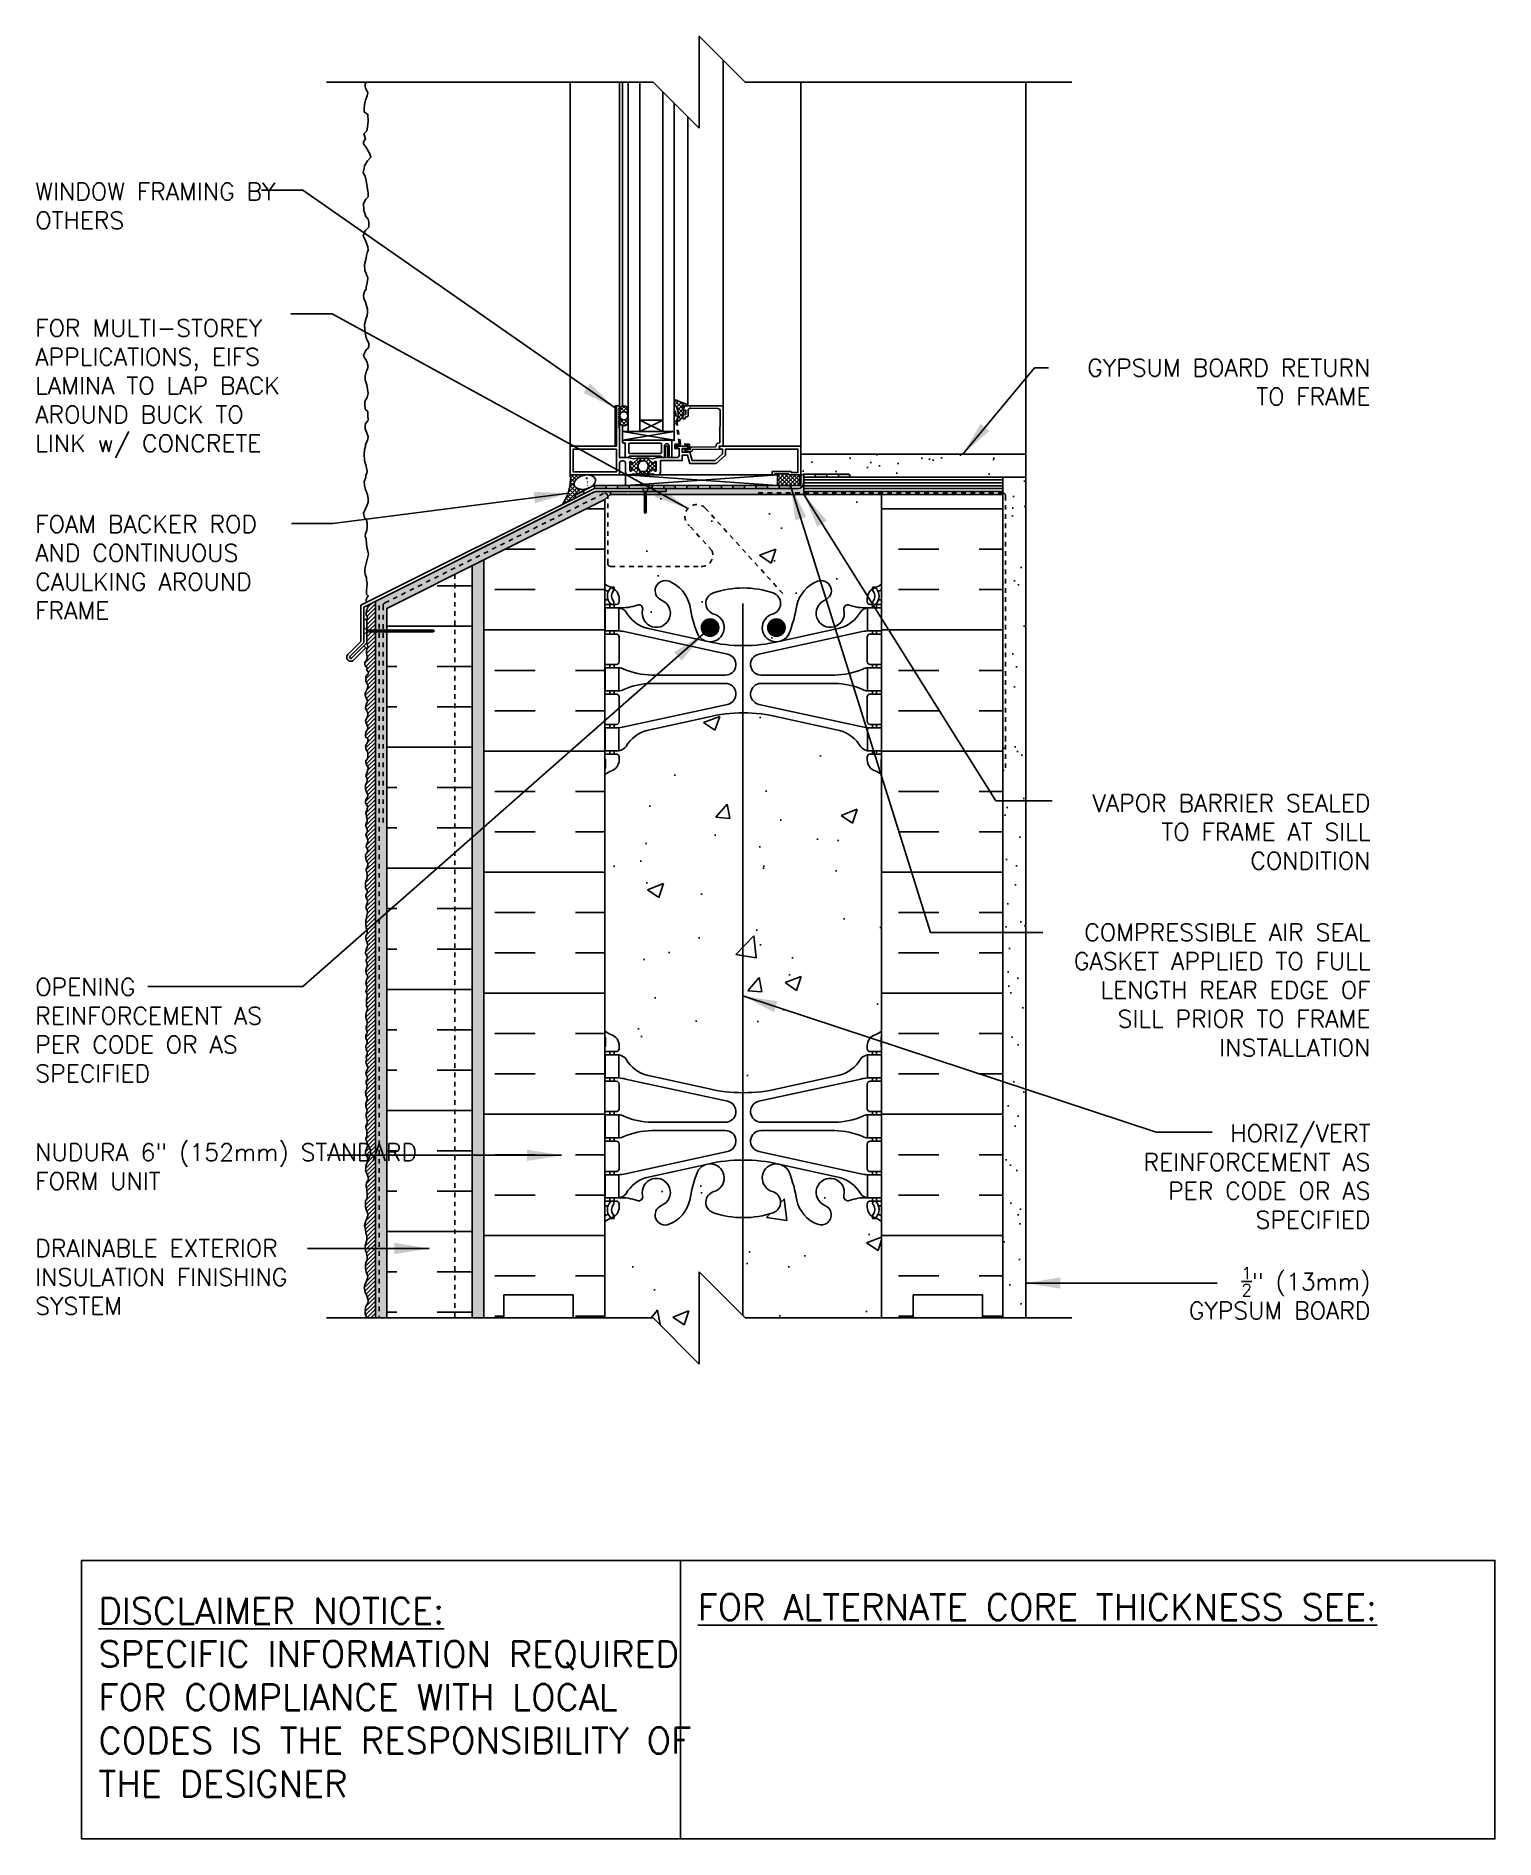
# Model space of a CAD drawing. Header units: inches. Extents: x 2792.9 to 2824.6, y 346.5 to 385.5.
import ezdxf

# ---------------------------------------------------------------- set-up
doc = ezdxf.new("R2010")
doc.units = ezdxf.units.IN
doc.header["$LTSCALE"] = 0.5
doc.header["$MEASUREMENT"] = 0
doc.linetypes.add('DASHED2', pattern=[0.375, 0.25, -0.125])
doc.linetypes.add('HIDDEN2', pattern=[0.1875, 0.125, -0.0625])
for name, color, linetype in [('HATCH', 12, 'CONTINUOUS'), ('Hidden2', 12, 'HIDDEN2'), ('LINE18', 9, 'CONTINUOUS'), ('line25', 2, 'CONTINUOUS'), ('LINE50', 5, 'CONTINUOUS'), ('LINE65', 3, 'CONTINUOUS'), ('LINE9', 9, 'CONTINUOUS'), ('TEXT', 4, 'CONTINUOUS'), ('Web_Edge', 9, 'CONTINUOUS')]:
    doc.layers.add(name, color=color, linetype=linetype)
doc.styles.add('DIM', font='romans.shx', dxfattribs={"width": 0.7})
doc.styles.get("Standard").update_dxf_attribs({"font": 'romans.shx'})
doc.dimstyles.new('ext_12', dxfattribs={"dimscale": 12, "dimtxt": 0.09375, "dimasz": 0.09375, "dimexe": 0.09375, "dimexo": 0.0625, "dimgap": 0.0625, "dimtad": 1, "dimdec": 1, "dimzin": 3, "dimdsep": 46, "dimlunit": 4, "dimtxsty": 'DIM', "dimcen": 0.09, "dimdle": 0.09375, "dimclrt": 4, "dimadec": 0, "dimazin": 0, "dimtfac": 1, "dimtdec": 1, "dimtmove": 2, "dimatfit": 3, "dimfxl": 1, "dimfrac": 2, "dimtolj": 1, "dimtzin": 0, "dimarcsym": 0})
pattern_1 = [(37.50000000000001, (0, 0), (-0.003149667905480408, 0.09634118845065794), [0, -0.07600000000000001, 0, -0.085, 0, -0.08125]), (7.499999999999999, (0, 0), (0.08848883526338636, 0.141107303261487), [0, -0.041, 0, -0.0685, 0, -0.02625]), (327.5, (-0.0615, 0), (0.1557070930875748, 0.0002829526768482471), [0, -0.025, 0, -0.09000000000000001, 0, -0.1175]), (317.5, (-0.0615, 0), (0.1503063302286147, 0.04388377824671247), [0, -0.0125, 0, -0.059, 0, -0.0675])]

msp = doc.modelspace()

# ---------------------------------------------------------------- texts
at = {"layer": 'TEXT'}
for s, insert, char_height, width, attachment_point in [('WINDOW FRAMING BY OTHERS', (2792.916878434004, 381.8608746039247), 0.375, 5.752787569047086, 4), ('FOR MULTI-STOREY APPLICATIONS, EIFS LAMINA TO LAP BACK AROUND BUCK TO LINK w/ CONCRETE', (2792.916878434004, 377.9020709080762), 0.375, 5.752787569047086, 4), ('\\A1;GYPSUM BOARD RETURN TO FRAME', (2821.864441363125, 378.0407944582755), 0.375, 7.209764360545705, 6), ('FOAM BACKER ROD AND CONTINUOUS CAULKING AROUND FRAME', (2792.916878434004, 374.0251200656052), 0.375, 5.752787569047086, 4), ('\\A1;VAPOR BARRIER SEALED TO FRAME AT SILL CONDITION', (2821.864441363125, 368.2910763567384), 0.375, 7.209764360545705, 6), ('\\A1;{\\H1x;COMPRESSIBLE AIR SEAL GASKET APPLIED TO FULL LENGTH REAR EDGE OF SILL PRIOR TO FRAME INSTALLATION}', (2821.864441363125, 364.8633394530627), 0.375, 7.209764360545705, 6), ('OPENING REINFORCEMENT AS PER CODE OR AS SPECIFIED', (2792.916878434004, 363.991337027363), 0.375, 5.752787569047086, 4), ('\\A1;{\\H1x;HORIZ/VERT REINFORCEMENT AS PER CODE OR AS SPECIFIED}', (2821.864441363125, 360.8201202341513), 0.375, 6.01679985059809, 6), ('NUDURA 6" (152mm) STANDARD FORM UNIT ', (2792.916878434004, 361.0328829945627), 0.375, 9.233419807672817, 4), ('DRAINABLE EXTERIOR INSULATION FINISHING SYSTEM', (2792.916878434004, 358.6387249278169), 0.375, 5.921056094572123, 4), ('\\A1;{\\H0.7x;\\S1/2;}" (13mm) GYPSUM BOARD', (2821.864441363125, 358.290196331651), 0.375, 4.534322902075928, 6), ('{\\LFOR ALTERNATE CORE THICKNESS SEE:}', (2807.278356852564, 351.4863911931888), 0.5625, 23.33295210344748, 4), ('{\\LDISCLAIMER NOTICE:}\\PSPECIFIC INFORMATION REQUIRED FOR COMPLIANCE WITH LOCAL CODES IS THE RESPONSIBILITY OF THE DESIGNER', (2794.286389356785, 349.5311204908588), 0.5625, 14.00235015036683, 4)]:
    msp.add_mtext(s, dxfattribs=dict(at, insert=insert, char_height=char_height, width=width, attachment_point=attachment_point))

# ---------------------------------------------------------------- hatches: boundary and pattern name
at = {"layer": 'HATCH'}
h = msp.add_hatch(dxfattribs=at)
h.set_pattern_fill('ANSI37', color=256, scale=0.5, style=0)
h.set_pattern_definition([(45, (85.12762333892897, -147.0358737965836), (-0.04419417382415922, 0.04419417382415922), []), (135, (85.12762333892897, -147.0358737965836), (-0.04419417382415922, -0.04419417382415922), [])])
h.paths.add_polyline_path([(2805.770696041894, 377.1878917778837), (2805.770696041894, 377.4348219842317, 0.973119193628529), (2805.580767303682, 377.4399979364983), (2805.580626263117, 377.1879449506711, 1.000279793165599)])
h.paths.add_polyline_path([(2805.588126248242, 377.3113568810577, -1), (2805.763196041894, 377.3113568810577, -1)], flags=16)
h.paths.add_polyline_path([(2806.941525712547, 377.5293242952055), (2807.066419581784, 377.5293242952055, 0.3927408574796724), (2807.046955030889, 377.5550460451493), (2806.770696041894, 377.6660238238971), (2806.770696041894, 377.5614538992442, -0.3145636000813645), (2806.824568793797, 377.2181755664349), (2806.828604285318, 377.1916633376334), (2806.85507349247, 377.1916633376334, 0.1494430697769666), (2806.957558806964, 377.3107272111206), (2806.957558806964, 377.3113242952056, -0.1929134893777459), (2806.96586110544, 377.3320416731417, 0.08922647140676533), (2806.980159661197, 377.426094666994), (2806.961278871545, 377.4294238596268, -0.31529878887884), (2806.958683160904, 377.4320195702678)])
h.paths.add_polyline_path([(2806.303783813153, 376.1504681460679, -0.7725978076390988), (2806.32882664757, 376.1357878254781, 0.343148791993915), (2806.333450802703, 376.124411758859), (2806.349619385054, 376.1150768234863, 0.1316524975867668), (2806.353619385054, 376.1140050267165), (2806.372475791515, 376.1140050267165, 0.414213562373095), (2806.380475791515, 376.1220050267166), (2806.380475791515, 376.3110050267165, 0.414213562373095), (2806.372475791515, 376.3190050267166), (2806.353619385054, 376.3190050267166, 0.1316524975867363), (2806.349619385054, 376.3179332299468), (2806.333450802703, 376.3085982945742, 0.3431487919940244), (2806.32882664757, 376.297222227955, -0.7725978076389638), (2806.303783813153, 376.2825419073653), (2806.196381077001, 376.3899446435173), (2805.989871419485, 376.3899446435173), (2805.882468683333, 376.2825419073653, -0.7725978076393586), (2805.857425848916, 376.297222227955, 0.3431487919941011), (2805.852801693783, 376.3085982945742), (2805.836633111432, 376.3179332299468, 0.1316524975865104), (2805.832633111432, 376.3190050267166), (2805.813776704971, 376.3190050267166, 0.414213562373095), (2805.805776704971, 376.3110050267165), (2805.805776704971, 376.1220050267166, 0.414213562373095), (2805.813776704971, 376.1140050267165), (2805.832633111432, 376.1140050267165, 0.1316524975865104), (2805.836633111432, 376.1150768234863), (2805.852801693783, 376.124411758859, 0.343148791994153), (2805.857425848916, 376.1357878254781, -0.7725978076392856), (2805.882468683333, 376.1504681460679), (2805.989871419485, 376.0430654099158), (2806.196381077001, 376.0430654099158)])
h.paths.add_polyline_path([(2806.120787559372, 376.3315050267164), (2806.06561539337, 376.3315050267164, 0.3238484292968788), (2806.008624316477, 376.2902671469233, 0.326501620107139), (2806.00862431671, 376.142742908668, 0.3238484397582524), (2806.065615394313, 376.1015050267165), (2806.120787559372, 376.1015050267165, 0.3238484345287045), (2806.17777863662, 376.142742907589, 0.3265016201076595), (2806.17777863662, 376.2902671458445, 0.3238484345260935)], flags=16)
h = msp.add_hatch(dxfattribs=at)
h.set_pattern_fill('AR-SAND', color=256, scale=0.5)
h.set_pattern_definition([(37.50000000000001, (85.12762333892897, -147.0838724820486), (-0.03149667905480408, 0.9634118845065793), [0, -0.76, 0, -0.85, 0, -0.8125]), (7.499999999999999, (85.12762333892897, -147.0838724820486), (0.8848883526338636, 1.41107303261487), [0, -0.41, 0, -0.685, 0, -0.2625]), (327.5, (84.51262333892919, -147.0838724820486), (1.557070930875748, 0.002829526768482471), [0, -0.25, 0, -0.9, 0, -1.175]), (317.5, (84.51262333892919, -147.0838724820486), (1.503063302286147, 0.4388377824671247), [0, -0.125, 0, -0.59, 0, -0.675])])
edge = h.paths.add_edge_path()
edge.add_line((2814.390659898897, 376.4829871003002), (2809.515626248244, 376.4829871003002))
edge.add_line((2809.515626248244, 376.4829871003002), (2809.515626248243, 375.9829871003002))
edge.add_arc((2809.578126248243, 375.9829871003002), 0.0625, 89.99999998499231, 180, ccw=False)
edge.add_line((2809.57812624826, 376.0454871003002), (2810.546876248243, 376.0454871003002))
edge.add_line((2810.546876248243, 376.0454871003002), (2810.546876248262, 375.9829871003002))
edge.add_line((2810.546876248262, 375.9829871003002), (2813.890659898562, 375.9829871003002))
edge.add_line((2813.890659898562, 375.9829871003002), (2813.890659898564, 374.1079871003004))
edge.add_line((2813.890659898564, 374.1079871003004), (2813.890659898565, 357.7532429870645))
edge.add_line((2813.890659898565, 357.7532429870645), (2814.390659898565, 357.7532429870645))
edge.add_line((2814.390659898565, 357.7532429870645), (2814.390659898897, 376.4829871003002))
h = msp.add_hatch(dxfattribs=at)
h.set_pattern_fill('ANSI37', color=256, scale=0.5, style=0)
h.set_pattern_definition([(45, (0, -2.273736754432321e-13), (-0.04419417382415922, 0.04419417382415922), []), (135, (0, -2.273736754432321e-13), (-0.04419417382415922, -0.04419417382415922), [])])
edge = h.paths.add_edge_path()
edge.add_ellipse((2804.831486713053, 375.8717165231943), major_axis=(0.2280940251927188, 0.06169655003302237), ratio=0.6343929065534637, start_angle=67.74154761536482, end_angle=279.81816557381603, ccw=False)
edge.add_line((2804.881662009561, 376.0290050267157), (2804.515626248241, 376.0290050267156))
edge.add_arc((2803.488164399357, 375.9555769226584), 1.030082296410916, -33.31753852811892, 4.087723510730882, ccw=False)
edge.add_line((2804.348941610925, 375.3897747227477), (2804.656191289533, 375.5433995620515))
edge.add_arc((2804.641576656011, 375.5710308074391), 0.0312581706861581, 117.87512139952631, 297.87512139952634, ccw=False)
edge.add_line((2804.626962022489, 375.5986620528266), (2804.908948349503, 375.7396552163337))
h = msp.add_hatch(color=7, dxfattribs=at)
h.dxf.hatch_style = 1
h.paths.add_polyline_path([(2810.546798137371, 376.0454871979207), (2810.328048234991, 376.0454871758756), (2810.328048234991, 375.9829871004646), (2810.546798137369, 375.9829870026792, 1)])
h.paths.add_polyline_path([(2810.078048234991, 376.0454871003), (2809.828048234991, 376.0454871003), (2809.828048234991, 375.9829871004849), (2810.078048234991, 375.9829871004748)])
h.paths.add_polyline_path([(2809.578126248248, 376.0454871003, 0.4142135623954518), (2809.515626248243, 375.9829871003002), (2809.515626248243, 375.8602344712607, -0.2501310719204867), (2809.487918972448, 375.8083141829101), (2809.541514595891, 375.7718461236123, 0.1989123673849795), (2809.578126248243, 375.8602344712631)])
h.paths.add_polyline_path([(2809.291514595891, 375.7977344712607), (2809.041514595891, 375.7977344712607), (2809.041514595891, 375.7352344712607), (2809.291514595891, 375.7352344712607)])
h.paths.add_polyline_path([(2808.791514595891, 375.7977344712607), (2808.541514595891, 375.7977344712607), (2808.541514595891, 375.7352344712607), (2808.791514595891, 375.7352344712607)])
h.paths.add_polyline_path([(2808.291514595891, 375.7977344712607), (2808.041514595891, 375.7977344712607), (2808.041514595891, 375.7352344712607), (2808.291514595891, 375.7352344712607)])
h.paths.add_polyline_path([(2807.791514595891, 375.7977344712607), (2807.541514595891, 375.7977344712607), (2807.541514595891, 375.7352344712607), (2807.791514595891, 375.7352344712607)])
h.paths.add_polyline_path([(2807.291514595891, 375.7977344712607), (2807.041514595891, 375.7977344712607), (2807.041514595891, 375.7352344712607), (2807.291514595891, 375.7352344712607)])
h.paths.add_polyline_path([(2806.791514595891, 375.7977344712607), (2806.541514595891, 375.7977344712607), (2806.541514595891, 375.7352344712607), (2806.791514595891, 375.7352344712607)])
h.paths.add_polyline_path([(2806.291514595891, 375.7977344712607), (2806.041514595891, 375.7977344712607), (2806.041514595891, 375.7352344712607), (2806.291514595891, 375.7352344712607)])
h.paths.add_polyline_path([(2805.791514595891, 375.7977344712607), (2805.541514595891, 375.7977344712607), (2805.541514595891, 375.7352344712607), (2805.791514595891, 375.7352344712607)])
h.paths.add_polyline_path([(2805.291514595891, 375.7977344712607), (2805.041514595891, 375.7977344712607), (2805.041514595891, 375.7352344712607), (2805.291514595891, 375.7352344712607)])
h.paths.add_polyline_path([(2804.81946544561, 375.6250366400903), (2804.791514595891, 375.6809383395279), (2804.626962022489, 375.5986620528266, 1), (2804.656191289533, 375.5433995620515)])
h = msp.add_hatch(dxfattribs=at)
h.set_pattern_fill('ANSI37', color=256, scale=0.5)
h.set_pattern_definition([(45, (0, 0.04799868546501784), (-0.04419417382415922, 0.04419417382415922), []), (135, (0, 0.04799868546501784), (-0.04419417382415922, -0.04419417382415922), [])])
h.paths.add_polyline_path([(2809.487918972448, 376.0288568810585), (2809.008848656643, 376.0288568810585), (2809.008848656643, 375.7977344712607), (2809.487918972448, 375.7977344712607)])
h = msp.add_hatch(dxfattribs=at)
h.set_pattern_fill('AR-SAND', color=256, scale=0.05)
h.set_pattern_definition(pattern_1)
h.paths.add_polyline_path([(2805.751289272602, 375.6716107857669), (2805.390659898564, 375.6716107857669), (2805.390659898564, 375.6079871003004), (2805.751289272602, 375.6079871003004)])
h.paths.add_polyline_path([(2809.578126248243, 375.8602344712556, -0.4142135623612216), (2809.453126248243, 375.7352344712607), (2806.096141394672, 375.7352344712607), (2806.096141394672, 375.6716107857669), (2805.782539272602, 375.6716107857669), (2805.782539272602, 375.6079871003004), (2809.578126248242, 375.6079871003003)])
h.paths.add_polyline_path([(2805.265659898565, 375.4987482450832), (2805.390659898564, 375.6079871003), (2805.390659898564, 375.6716107857665), (2805.052367985557, 375.6716107857669), (2800.290659898565, 373.2907567422707), (2800.290659898564, 357.7532429870645), (2800.540659898564, 357.7532429870645), (2800.540659898564, 373.136248245083)])
h = msp.add_hatch(dxfattribs=at)
h.set_pattern_fill('INSUL', color=256, scale=7)
h.set_pattern_definition([(0, (85.12762333892897, -147.0838724820486), (0, 2.625), []), (0, (85.12762333892897, -146.2088724820486), (0, 2.625), [0.875, -0.875]), (0, (85.12762333892897, -145.3338724820486), (0, 2.625), [0.875, -0.875])])
h.paths.add_polyline_path([(2805.265659898565, 375.4987482450832), (2802.640659898565, 374.1862482450832), (2802.640659898565, 357.7532429870645), (2803.078159898565, 357.7532429870645), (2803.078159898565, 358.2532429870645), (2804.578159898565, 358.2532429870645), (2804.578159898565, 357.7532429870645), (2805.265659898565, 357.7532429870645)])
h.paths.add_polyline_path([(2813.890659898562, 375.6079871003002), (2811.265659898565, 375.6079871003002), (2811.265659898565, 357.7532429870645), (2811.953159898565, 357.7532429870645), (2811.953159898565, 358.2532429870645), (2813.453159898565, 358.2532429870645), (2813.453159898565, 357.7532429870645), (2813.890659898565, 357.7532429870645)])
h = msp.add_hatch(dxfattribs=at)
h.set_pattern_fill('AR-CONC', color=256, scale=0.5)
h.set_pattern_definition([(49.99999999999999, (0, 0), (3.586300913003767, -0.3137606749129755), [0.375, -4.125]), (355, (0, 0), (-0.693756668065, 3.760960668500059), [0.3, -3.3]), (100.45144446, (0.298858405, -0.02614672), (2.89254423363556, 3.447199954843147), [0.3187009599999999, -3.505710559999999]), (46.18420000000001, (0, 1), (5.336206653357862, -0.8275964039653827), [0.5625, -6.1875]), (96.63563549, (0.444683725, 0.931033465), (4.673309728371142, 4.870593003872752), [0.47805171, -5.258568799999999]), (351.1841639899999, (0, 1), (4.673309725273866, 4.870593001349951), [0.45, -4.950000005]), (21, (0.5, 0.75), (2.984535260592308, -2.013094453326694), [0.375, -4.125]), (326.0000000000001, (0.5, 0.75), (1.216576659607909, 3.625750225234265), [0.3, -3.3]), (71.45144474, (0.74871127, 0.58224213), (4.201111883649856, 1.612655764031769), [0.31870095, -3.50571056]), (37.50000000000001, (0, 0), (0.06079927658645334, 1.664469269156557), [0, -3.26, 0, -3.35, 0, -3.3125]), (7.499999999999999, (0, 0), (1.315347687210743, 1.972058559411801), [0, -1.91, 0, -3.185, 0, -1.2625]), (327.5, (-1.115, 0), (2.669112180862045, -0.1127743586718988), [0, -1.25, 0, -3.9, 0, -5.175]), (317.5, (-1.615, 0), (2.915930846711931, 0.5005249116615886), [0, -1.625, 0, -2.59, 0, -3.675])])
h.paths.add_polyline_path([(2807.354676737811, 374.0454871003), (2805.39065989857, 374.0454871003, -0.4142135623722742), (2805.32815989857, 374.1079871002998), (2805.328159898566, 375.5533676726932), (2805.265659898565, 375.4987482450832), (2805.265659898565, 373.664224468495, 0.06439757034079333), (2805.375663518679, 373.5982649432311), (2805.465663518679, 373.598264943238), (2805.465663518682, 373.5565388833138, -0.2490694201798123), (2805.575663518698, 373.3494157315444), (2805.575663518702, 373.2819157315342, -0.4142135623889469), (2805.513163518702, 373.2194157315309), (2805.465663518704, 373.2194157315309), (2805.465663518708, 373.1494157315309), (2805.570663518694, 373.1494157315309, 0.1004604156423051), (2805.964361988762, 373.2065784873787, -0.6014354320925124), (2806.083865458986, 373.1016951449548, 2.182094824738325), (2806.49394561285, 373.3146045764038, -1), (2806.657374184279, 373.7231276504655, -0.244379511355495), (2807.105782057086, 373.2023707460156, 0.05315652255457244), (2807.271621511301, 372.5882891141039, 0.2232530870830026), (2807.471949294688, 372.4234352631626), (2807.491567626628, 372.4191238704656, 0.9554715931209391), (2807.629851610628, 373.0125938057462, -0.7355925422348834), (2807.617066740193, 373.4706403828862, -0.08275514747013417), (2808.265659898565, 373.5787294666659, -0.08275514747013413), (2808.914253056937, 373.4706403828862, -0.7355925422306615), (2808.901468186501, 373.012593805747, 0.9554715931491872), (2809.039752170502, 372.4191238704656), (2809.059370502442, 372.4234352631626, 0.2232530870830176), (2809.259698285829, 372.5882891141039, 0.0531565225545706), (2809.425537740044, 373.2023707460156, -0.2443795113555327), (2809.873945612851, 373.7231276504655, -1), (2810.03737418428, 373.3146045764039, 2.182094824735673), (2810.447454338145, 373.1016951449549, -0.6014354320896168), (2810.566957808368, 373.2065784873787, 0.1004604156422836), (2810.960656278436, 373.1494157315309), (2811.065656278422, 373.1494157315309), (2811.065656278426, 373.2194157315309), (2811.018156278428, 373.2194157315309, -0.4142135623889469), (2810.955656278428, 373.2819157315342), (2810.955656278432, 373.3494157315444, -0.2490694201798123), (2811.065656278448, 373.5565388833138), (2811.065656278451, 373.598264943238), (2811.155656278451, 373.5982649432311, 0.06439757034047038), (2811.265659898565, 373.6642244684946), (2811.265659898565, 375.6079871003002), (2806.157539272602, 375.6079871003004), (2806.157539272602, 375.2251248811181), (2806.141914272602, 375.1938748811177), (2806.126289272602, 375.2251248811177), (2806.126289272602, 375.6079871003004), (2805.390659898564, 375.6079871003004), (2805.328159898566, 375.5533676726932), (2805.32815989857, 374.1079871002998, 0.4142135623722742), (2805.39065989857, 374.0454871003), (2807.370147930791, 374.0454871003, -0.01576132503847717)])
h.paths.add_polyline_path([(2811.265659898565, 369.5346069945677, 0.08241458984424385), (2811.122322945096, 369.6137134711367, -0.3178372451770453), (2810.955656278432, 369.8494157315176), (2810.955656278429, 369.9169157315277, -0.4142135623888824), (2811.018156278429, 369.979415731531), (2811.065656278214, 369.979415731531), (2811.065656278219, 370.0494157315311), (2810.960656278437, 370.0494157315311, -0.1889729320639967), (2810.804787202749, 370.1442602199199, 0.1963228336438406), (2810.355656278389, 370.4905199400485), (2809.033800709559, 370.781015506303, 0.05779469062726004), (2808.265659898565, 370.8701019963963, 0.05779469062719406), (2807.497519087571, 370.781015506303), (2806.175663518741, 370.4905199400485, 0.1963228336438514), (2805.726532594381, 370.1442602199199, -0.1889729320639722), (2805.570663518693, 370.0494157315311), (2805.465663518911, 370.0494157315311), (2805.465663518916, 369.979415731531), (2805.513163518701, 369.979415731531, -0.4142135623888824), (2805.575663518701, 369.9169157315277), (2805.575663518698, 369.8494157315176, -0.317837245177003), (2805.408996852034, 369.6137134711367, 0.08241458984464037), (2805.265659898565, 369.5346069945672), (2805.265659898565, 363.9718789795617, 0.08241458984463625), (2805.408996852034, 363.8927725029923, -0.3178372451770439), (2805.575663518698, 363.6570702426114), (2805.575663518701, 363.5895702426013, -0.4142135623888782), (2805.513163518701, 363.5270702425979), (2805.465663518916, 363.5270702425979), (2805.465663518911, 363.4570702425979), (2805.570663518693, 363.4570702425979, -0.1889729320638765), (2805.726532594381, 363.3622257542092, 0.1963228336438791), (2806.175663518741, 363.0159660340805), (2807.497519087571, 362.7254704678259, 0.05779469062726027), (2808.265659898565, 362.6363839777327, 0.05779469062719405), (2809.033800709559, 362.7254704678259), (2810.355656278389, 363.0159660340805, 0.1963228336438617), (2810.804787202749, 363.3622257542091, -0.1889729320639313), (2810.960656278437, 363.4570702425979), (2811.065656278219, 363.4570702425979), (2811.065656278214, 363.5270702425979), (2811.018156278429, 363.5270702425979, -0.4142135623888657), (2810.955656278429, 363.5895702426013), (2810.955656278432, 363.6570702426114, -0.3178372451770058), (2811.122322945096, 363.8927725029922, 0.08241458984415777), (2811.265659898565, 363.9718789795612)])
h.paths.add_polyline_path([(2811.265659898565, 359.8422615056346, 0.06439757034024413), (2811.155656278451, 359.9082210308979), (2811.065656278451, 359.908221030891), (2811.065656278448, 359.9499470908152, -0.2490694201798125), (2810.955656278432, 360.1570702425846), (2810.955656278428, 360.2245702425947, -0.4142135623889448), (2811.018156278428, 360.2870702425981), (2811.065656278426, 360.2870702425981), (2811.065656278422, 360.3570702425981), (2810.960656278436, 360.3570702425981, 0.1004604156420762), (2810.566957808369, 360.2999074867505, -0.6014354320959093), (2810.447454338144, 360.4047908291742, 2.182094824738324), (2810.03737418428, 360.1918813977251, -1), (2809.873945612851, 359.7833583236635, -0.2443795113553635), (2809.425537740044, 360.3041152281129, 0.05315652255460766), (2809.259698285829, 360.9181968600251, 1.553131786934894), (2808.901468186502, 360.4938921683828, -0.7355925422348865), (2808.914253056937, 360.0358455912427, -0.08275514747013417), (2808.265659898565, 359.927756507463, -0.08275514747013427), (2807.617066740193, 360.0358455912427, -0.7355925422306508), (2807.629851610629, 360.493892168382, 1.553131786926737), (2807.271621511302, 360.918196860026, 0.05315652255465542), (2807.105782057086, 360.3041152281133, -0.2443795113555302), (2806.657374184279, 359.7833583236634, -1), (2806.49394561285, 360.1918813977251, 2.182094824735669), (2806.083865458985, 360.4047908291741, -0.6014354320832509), (2805.964361988763, 360.2999074867497, 0.100460415642696), (2805.570663518694, 360.3570702425981), (2805.465663518708, 360.3570702425981), (2805.465663518704, 360.2870702425981), (2805.513163518702, 360.2870702425981, -0.4142135623889552), (2805.575663518702, 360.2245702425947), (2805.575663518698, 360.1570702425846, -0.2490694201798125), (2805.465663518682, 359.9499470908152), (2805.465663518679, 359.908221030891), (2805.375663518679, 359.9082210308979, 0.06439757034079305), (2805.265659898565, 359.8422615056339), (2805.265659898565, 357.7532429870645), (2806.309408531427, 357.7532429870645), (2807.309408531427, 356.7532429870645), (2807.309408531427, 358.7532429870645), (2808.309408531427, 357.7532429870645), (2811.265659898565, 357.7532429870645)])
h = msp.add_hatch(dxfattribs=at)
h.set_pattern_fill('INSUL', color=256, scale=7)
h.set_pattern_definition([(0, (-0.1249972657265062, 0), (0, 2.625), []), (0, (-0.1249972657265062, 0.875), (0, 2.625), [0.875, -0.875]), (0, (-0.1249972657265062, 1.75), (0, 2.625), [0.875, -0.875])])
h.paths.add_polyline_path([(2802.390659898565, 374.1237468779465), (2800.540659898564, 373.1987468779463), (2800.540659898564, 357.7532429870645), (2802.390659898565, 357.7532429870645)])
h = msp.add_hatch(dxfattribs=at)
h.set_pattern_fill('AR-SAND', color=256, scale=0.05)
h.set_pattern_definition(pattern_1)
h.paths.add_polyline_path([(2802.640659898565, 374.1862482450832), (2802.390659898565, 374.0612482450832), (2802.390659898565, 357.7532429870645), (2802.640659898565, 357.7532429870645)])
h = msp.add_hatch(dxfattribs=at)
h.set_pattern_fill('ANSI31', color=256, scale=0.5)
h.set_pattern_definition([(45, (0, 0), (-0.04419417382415922, 0.04419417382415922), [])])
h.paths.add_polyline_path([(2800.290659898565, 372.6297786865081), (2800.131142597998, 372.6297786865081), (2800.103159898565, 372.6101849894251), (2800.103159898565, 372.387496592115), (2800.126782656411, 372.3055557913008), (2800.106387160629, 372.2615011401128), (2800.097413146133, 372.210104062349), (2800.096597293475, 372.1684969478418), (2800.107202922101, 372.1244422966538), (2800.120256108703, 372.07304521889), (2800.104755455312, 372.0379647465539), (2800.096597293475, 372.0151215906885), (2800.064780225221, 371.9604611918392), (2800.062332758432, 371.9180382929272), (2800.066411839351, 371.8894843710289), (2800.111282094207, 371.8552195913641), (2800.106442511313, 371.8066869782154), (2800.113784911679, 371.7862912672975), (2800.139075341038, 371.7463158133331), (2800.131732940672, 371.7202093363821), (2800.085231162873, 371.6598381714998), (2800.081152081954, 371.6165993964499), (2800.083599548743, 371.5635707498766), (2800.107258363972, 371.5178844381459), (2800.134996260119, 371.4599608099443), (2800.119516762179, 371.405683305968), (2800.106463666763, 371.3689710813558), (2800.09259471869, 371.3412330355955), (2800.070567517591, 371.2988100449502), (2800.071383370249, 371.2482288433245), (2800.090147251901, 371.1984634261033), (2800.108911133552, 371.1470663483396), (2800.118701000707, 371.1128016604082), (2800.106463666763, 371.0858793990526), (2800.09259471869, 371.0475355138975), (2800.082804851535, 371.02142912868), (2800.074640944898, 370.9808661228082), (2800.088509892972, 370.9466014348768), (2800.100747226916, 370.9180475129784), (2800.117063641778, 370.8960201415177), (2800.126853508933, 370.8421756188064), (2800.120326961226, 370.7818044539241), (2800.091773212419, 370.7377498944694), (2800.078720025817, 370.6994060093144), (2800.080351639947, 370.6692204268733), (2800.105642160493, 370.6170075647047), (2800.127669361592, 370.5509256337894), (2800.117879494437, 370.5076868587394), (2800.099115612785, 370.4815803817885), (2800.086062426183, 370.4456840333144), (2800.073009330768, 370.4114193453829), (2800.077088411686, 370.3730755519613), (2800.080439035363, 370.3579975415634), (2800.091769200179, 370.3364702883988), (2800.109717229171, 370.3274962012803), (2800.13011281614, 370.2948630821583), (2800.126849496693, 370.2597826098222), (2800.1089014677, 370.2132805136867), (2800.073821079999, 370.1586201148374), (2800.085242652471, 370.1276187479915), (2800.086058413942, 370.0917223995173), (2800.093400814309, 370.0664317069711), (2800.117875482196, 370.0329828951777), (2800.126033735221, 369.9905599045325), (2800.126033735221, 369.9081614599228), (2800.116243868066, 369.8747125563961), (2800.086058413942, 369.8282104602606), (2800.079531866235, 369.7923141117864), (2800.08769011926, 369.7645759742928), (2800.101559067334, 369.7319429469041), (2800.121954563115, 369.7090997910387), (2800.139086830636, 369.6748351031073), (2800.121111263083, 369.6302674792001), (2800.121111263083, 369.6106876444203), (2800.115400476847, 369.5845812592027), (2800.095820833724, 369.5495006951332), (2800.082767647121, 369.5160517916066), (2800.087662580699, 369.489945406389), (2800.10316323409, 369.4638389294381), (2800.115321280487, 369.4196275164469), (2800.101531528773, 369.3814404848284), (2800.095820833724, 369.3520706867919), (2800.074609394097, 369.3039369301137), (2800.077056860885, 369.2150119350663), (2800.090912860364, 369.1721495418236), (2800.105597661097, 369.1387006382969), (2800.127624862196, 369.0979093081945), (2800.129256476326, 369.0636446202631), (2800.110492594674, 369.0293799323316), (2800.090097098893, 368.9991943498904), (2800.072964831372, 368.9502448088075), (2800.076228059632, 368.915164244738), (2800.091728713023, 368.8947686255535), (2800.126809009537, 368.8392924422994), (2800.114585536061, 368.79074350062), (2800.110506455142, 368.7654528998071), (2800.090926720832, 368.7377147623134), (2800.085215934596, 368.6936602028587), (2800.094190040279, 368.6487896755327), (2800.096637507068, 368.6210516297723), (2800.115304332553, 368.5606585425557), (2800.108874749825, 368.5231524558731), (2800.088479254043, 368.4758345753328), (2800.082768467807, 368.4513597589247), (2800.085215934596, 368.4138317499077), (2800.096637507068, 368.3811987225191), (2800.113769683402, 368.3453022823115), (2800.117029811295, 368.3039056957712), (2800.106424091481, 368.27372011333), (2800.086844357171, 368.2500611730599), (2800.081133662122, 368.23048133828), (2800.08929182396, 368.2043749530625), (2800.099081691114, 368.1872425632301), (2800.1105031724, 368.1619519624172), (2800.119477278083, 368.1342138249236), (2800.126819678449, 368.1081074397059), (2800.127635439921, 368.0713952150937), (2800.108055705611, 368.0338672060768), (2800.094186757537, 368.0110240502114), (2800.090107676618, 367.9759435778752), (2800.095818462854, 367.9490213165196), (2800.10887155827, 367.9286256056017), (2800.132475050219, 367.8757985400538), (2800.10887155827, 367.8511221426203), (2800.102345010562, 367.8331739683832), (2800.095002610196, 367.8127782574653), (2800.077870342674, 367.7997250648565), (2800.072975409097, 367.7670920374679), (2800.08357711667, 367.7077731454863), (2800.095795264395, 367.6650095740669), (2800.120289118501, 367.6294538063669), (2800.128360239242, 367.5683429658986), (2800.114578332265, 367.5250280820299), (2800.093366983825, 367.4785259858944), (2800.091735369695, 367.4630252566048), (2800.103972612451, 367.4034699678605), (2800.111315012818, 367.3765477065049), (2800.114578332265, 367.3349405002643), (2800.113762479607, 367.3023074728757), (2800.10478846511, 367.2810959775531), (2800.10315685098, 367.268858569349), (2800.092551131166, 367.2394888630459), (2800.08194550254, 367.2280672392465), (2800.073787249515, 367.1831968036538), (2800.074603102174, 367.1334313864328), (2800.072971396856, 367.0779552031788), (2800.109751211018, 367.0219867422476), (2800.117804264925, 366.9844056563271), (2800.112909331348, 366.9680891426327), (2800.098224530615, 366.9468776473101), (2800.081092263094, 366.9150604043262), (2800.0851714352, 366.8914014640561), (2800.090066368777, 366.8685583081907), (2800.116918877992, 366.811191169625), (2800.122699198502, 366.7649483682584), (2800.114540945478, 366.7445527490738), (2800.096592916484, 366.7168146115802), (2800.090066368777, 366.6654176255497), (2800.090066368777, 366.6176829088085), (2800.113309892483, 366.5917047715642), (2800.12086696576, 366.5299882797328), (2800.1096460119, 366.5075464184385), (2800.103935316851, 366.4749132993165), (2800.099856144745, 366.4471752535562), (2800.099040383273, 366.4210687766052), (2800.081092263094, 366.3664084694892), (2800.081092263094, 366.3207221577585), (2800.081908115752, 366.2709567405374), (2800.090882130249, 366.218743878369), (2800.105563739426, 366.1652158356078), (2800.112090287133, 366.1391093586569), (2800.110458673003, 366.1015813496399), (2800.105563739426, 366.0738433038796), (2800.085984005116, 366.0240778866585), (2800.081089071538, 365.9873656620463), (2800.090063086035, 365.9490218686246), (2800.104747886767, 365.9065988779794), (2800.124327621077, 365.840516947064), (2800.10148456732, 365.773619231744), (2800.092510552824, 365.7507760758786), (2800.081904924197, 365.7124322824569), (2800.072930818514, 365.6708250762164), (2800.074562523831, 365.6504294570318), (2800.095773872271, 365.6194279984526), (2800.109642820345, 365.5818999894357), (2800.113459713682, 365.549083885647), (2800.086811256186, 365.5162172819241), (2800.090074575633, 365.4844000389401), (2800.094153656552, 365.466451864703), (2800.103127671048, 365.4525828876895), (2800.112101776732, 365.4183181080248), (2800.112101776732, 365.3714663768975), (2800.090074575633, 365.3326563423296), (2800.084363789397, 365.2763643746708), (2800.090890428291, 365.2257831730451), (2800.100672909276, 365.1927770662486), (2800.108831162301, 365.1813554424492), (2800.120252643586, 365.1691181259785), (2800.124946883597, 365.1284344891317), (2800.112094481749, 365.1054836400106), (2800.096593828358, 365.0810088236025), (2800.087619813861, 365.0483757962138), (2800.083540732942, 365.003505360621), (2800.092514747439, 364.9757672231274), (2800.101488761935, 364.9545557278047), (2800.112094481749, 364.9333443242155), (2800.106382054141, 364.8953890213992), (2800.104750440011, 364.8766249710241), (2800.08598655836, 364.8513343702112), (2800.082723238912, 364.8358336409216), (2800.088434025149, 364.8121747006515), (2800.109645373589, 364.7819891182103), (2800.115356159825, 364.7436453247886), (2800.104750440011, 364.6922482470248), (2800.096592186987, 364.660431004041), (2800.096592186987, 364.6106655868199), (2800.097408039645, 364.5812958805168), (2800.098223892304, 364.5143980734634), (2800.116171921296, 364.4768700644465), (2800.108817393021, 364.4274852487654), (2800.10800163155, 364.4160636249661), (2800.089237658711, 364.3532450151363), (2800.081895258345, 364.3140853455766), (2800.083526963662, 364.2716624466647), (2800.09005351137, 364.2406609880854), (2800.099843378525, 364.2186337083581), (2800.114528179257, 364.1696840755418), (2800.11289647394, 364.1329719426629), (2800.105554164761, 364.1044180207645), (2800.093316830817, 364.0660741356095), (2800.092500978159, 364.0293620027306), (2800.096580059077, 364.0048871863224), (2800.103106697972, 363.9877548882234), (2800.115343940729, 363.9665433929008), (2800.113766856596, 363.9383327370816), (2800.10642445623, 363.9154895812162), (2800.082765641001, 363.8804090171467), (2800.081949788343, 363.8290120311163), (2800.090108041367, 363.8029055541654), (2800.113766856596, 363.7539560130824), (2800.113766856596, 363.7196912334176), (2800.107240308889, 363.6960322931475), (2800.087660574578, 363.6650309263017), (2800.084397255131, 363.625871256742), (2800.091739655497, 363.5834482660967), (2800.100713761181, 363.556526004741), (2800.116214323385, 363.5230771012144), (2800.109498868443, 363.4592799676364), (2800.090108041367, 363.4186513768773), (2800.097448800363, 363.3593778928886), (2800.085211466419, 363.3014541729538), (2800.090106399996, 363.2704528061079), (2800.10397534807, 363.2435305447523), (2800.119476001461, 363.20681832014), (2800.132529188063, 363.1733694166134), (2800.113765215225, 363.1391047286819), (2800.097448800363, 363.1040242563458), (2800.080316532841, 363.0542588391248), (2800.088474785866, 363.0248890410883), (2800.111317748436, 362.9849135871239), (2800.119475271963, 362.9395786140044), (2800.112132871597, 362.9257095452576), (2800.089289817839, 362.8873657518359), (2800.086842351051, 362.8514694033617), (2800.090921523157, 362.8384161190196), (2800.110501166279, 362.7919140228841), (2800.107237938019, 362.7470435872914), (2800.10805369949, 362.7266479681068), (2800.095000604075, 362.6980940462084), (2800.076236722424, 362.6483286289874), (2800.081133206185, 362.5932612094022), (2800.092554778658, 362.5687863929941), (2800.114581888569, 362.5141260858781), (2800.109686954992, 362.4806771823514), (2800.101528793154, 362.463544792519), (2800.099897179024, 362.4455966182819), (2800.082764911503, 362.4039895037747), (2800.081133206185, 362.3680931553005), (2800.086028139763, 362.3330125912311), (2800.097449712235, 362.3003795638425), (2800.112950274439, 362.2571407887925), (2800.106423726731, 362.21634945869), (2800.095002245447, 362.1951379633674), (2800.088475606552, 362.1755581285875), (2800.086848916535, 362.1148236080292), (2800.094191316901, 362.0830064567785), (2800.108060264975, 362.0454784477616), (2800.121113451578, 362.0112136680968), (2800.115402665342, 361.9793965168462), (2800.09827039782, 361.9443159527768), (2800.083585597088, 361.9051562832171), (2800.082769835616, 361.8823131273517), (2800.093375464243, 361.8562067421341), (2800.103165331398, 361.8154154120316), (2800.103981184056, 361.7640183342678), (2800.10502700808, 361.6949961954874), (2800.083585597088, 361.657960949388), (2800.086027410265, 361.621418798349), (2800.11145865667, 361.5613080458654), (2800.117844478518, 361.5202563033642), (2800.120291945307, 361.4884391521136), (2800.11539701173, 361.4590693540771), (2800.094185663289, 361.4182780239747), (2800.078685009898, 361.3701442672964), (2800.077053395768, 361.3220105106182), (2800.079500862557, 361.281219272249), (2800.117844478518, 361.2387962816038), (2800.127637537229, 361.1748356836873), (2800.119479284203, 361.1364918902656), (2800.094188854845, 361.0867264730446), (2800.080319906771, 361.0426718218566), (2800.080319906771, 360.9937222807736), (2800.075424973193, 360.9447726479573), (2800.097452174292, 360.9023497490454), (2800.120295136862, 360.8525843318244), (2800.136613193096, 360.8055602731045), (2800.140692274015, 360.7525316265313), (2800.098269577134, 360.6856338194779), (2800.08847970998, 360.6219994252434), (2800.09011132411, 360.5975246088352), (2800.094190496216, 360.5779447740554), (2800.103980363371, 360.5485750677522), (2800.104796124842, 360.5167578247683), (2800.110506911079, 360.4294643985303), (2800.110506911079, 360.3764356602238), (2800.105611977501, 360.3242227980553), (2800.076242376036, 360.2989321972424), (2800.075673549738, 360.2772945089203), (2800.074845569171, 360.1613808375944), (2800.107135625883, 360.0615671893303), (2800.122866709549, 360.0176855471817), (2800.12949028053, 359.9704921487552), (2800.107963606451, 359.9141911912311), (2800.084780971236, 359.8595462035794), (2800.057458615556, 359.7585356189707), (2800.064910167105, 359.6956110571575), (2800.091416123003, 359.5700461233532), (2800.101351525068, 359.5303043141519), (2800.103007395016, 359.4822829307893), (2800.101351525068, 359.4417131366519), (2800.088104291918, 359.3945197382253), (2800.069061468355, 359.3166919062284), (2800.072373299439, 359.247971633329), (2800.077343462529, 359.2194581658242), (2800.091418585059, 359.1788883716869), (2800.107149668725, 359.1201035510878), (2800.108805538674, 359.0621467154248), (2800.109633519241, 359.0108134840509), (2800.091418585059, 358.9594803444104), (2800.075687501393, 358.918910550273), (2800.074031631445, 358.8336311290509), (2800.090580756264, 358.756162341264), (2800.112935410912, 358.694065764387), (2800.126182644061, 358.6410766548743), (2800.115419261428, 358.5963670277895), (2800.0922367174, 358.5334424659763), (2800.058290699552, 358.4696899192271), (2800.044215577022, 358.4125610685003), (2800.069882062753, 358.3098946057526), (2800.102945570035, 358.2341162795659), (2800.122816374166, 358.1687078546777), (2800.131923886851, 358.1107510190147), (2800.124472335302, 358.0817725553167), (2800.102117680655, 358.0403748679764), (2800.086386596989, 357.999805073839), (2800.06568781229, 357.9228052267782), (2800.069827623942, 357.8424936234396), (2800.103159898565, 357.7532429870645), (2800.290659898564, 357.7532429870645)])
h.paths.add_polyline_path([(2800.290659898565, 373.290756742271), (2800.103159898565, 373.197006742271), (2800.123564930607, 373.1677885364343), (2800.117854144371, 373.1367871695884), (2800.095011181801, 373.0878376285054), (2800.087668781434, 373.0282822480278), (2800.090932009695, 372.9948334362344), (2800.119485758501, 372.9564895510794), (2800.103159898565, 372.8953151888662), (2800.103159898565, 372.66103142101), (2800.103162633066, 372.6610286865081), (2800.290659898565, 372.6610286865081)])
at = {"layer": 'LINE65'}
for points in [[(2807.734688593488, 372.7190093620217, 1), (2807.359688593488, 372.7190093620217, 1)], [(2809.171631203642, 372.7190093620217, 1), (2808.796631203642, 372.7190093620217, 1)]]:
    msp.add_hatch(color=256, dxfattribs=at).paths.add_polyline_path(points)

# ---------------------------------------------------------------- linework, layer by layer
at = {"layer": 'HATCH'}
for p, q in [((2807.829621872922, 377.5293242952055), (2807.829621872922, 385.0233471243429)), ((2804.515626248242, 384.5435604657458), (2804.515626248241, 376.6538568810611)), ((2805.580626248242, 384.5435604657814), (2805.580626248242, 376.6538568810611)), ((2805.645626248242, 384.5435604657836), (2805.645626248242, 377.5249859270657)), ((2809.515626248244, 384.5435604659131), (2809.515626248244, 376.6538568810611)), ((2814.390659898897, 376.4829871003002), (2814.390659898565, 384.5435604655387)), ((2807.066539569078, 377.5293242952055), (2807.066539569077, 383.7864294281877)), ((2805.645626248242, 377.0977278350497), (2805.645626248242, 376.7477778583861)), ((2805.645696041894, 376.9678568810576), (2806.770696041894, 376.7808568810585)), ((2805.645696041894, 376.7808568810585), (2806.770696041894, 376.9678568810576)), ((2806.220523212624, 376.3899446435173), (2805.965729283861, 376.3899446435173)), ((2805.715626248242, 375.7977344712607), (2809.008848656643, 376.029005026713)), ((2809.008848656643, 375.7977344712607), (2805.715626248242, 376.029005026713)), ((2806.220523212624, 376.0430654099158), (2805.965729283861, 376.0430654099158)), ((2813.890659898563, 375.9204871003002), (2809.578126248246, 375.9204871003002)), ((2813.890659898563, 375.8579871003002), (2809.578126248246, 375.8579871003002)), ((2813.890659898563, 375.7954871003002), (2809.578126248244, 375.7954871003002)), ((2813.890659898563, 375.7329871003002), (2809.578126248244, 375.7329871003002)), ((2813.890659898563, 375.6704871003002), (2809.578126248243, 375.6704871003591))]:
    msp.add_line(p, q, dxfattribs=at)
at = {"layer": 'HATCH', "color": 4, "linetype": 'DASHED2', "ltscale": 0.5}
for p, q in [((2813.890659898563, 375.6392371003002), (2808.578126248242, 375.6392371003591)), ((2813.953159898563, 375.5767371003002), (2813.953159898563, 369.6079871003002))]:
    msp.add_line(p, q, dxfattribs=at)
at = {"layer": 'HATCH'}
msp.add_lwpolyline([(2800.09447841255, 384.5435604656029), (2800.066568681922, 384.508999552879), (2800.068876724255, 384.4466820538012), (2800.075800851255, 384.4166772411309), (2800.096573232253, 384.3682081469384), (2800.124269740251, 384.3197389235835), (2800.110421486253, 384.2481891545822), (2800.078108893588, 384.1558668428341), (2800.052720427923, 384.0612365281863), (2800.043488258591, 383.9619902077393), (2800.05041238559, 383.8973645765993), (2800.126577782585, 383.8465873503447), (2800.133501909584, 383.6965636744807), (2800.121961697918, 383.569620544263), (2800.105805401586, 383.4911466374002), (2800.041180216257, 383.4219048712986), (2800.078300067161, 383.3167213428773), (2800.032139220497, 383.2520958408999), (2800.032139220497, 383.203626617545), (2800.087532236494, 383.1251527106822), (2800.159081548822, 383.0051337183259), (2800.191394141486, 382.9197356736017), (2800.122152871491, 382.8412617667389), (2800.050603559163, 382.7304750443062), (2800.050603559163, 382.7143186365212), (2800.025215093498, 382.57814323638), (2800.066759855495, 382.504285464479), (2800.09214832116, 382.414271284793), (2800.136001125491, 382.1396126107733), (2800.133693083157, 382.0611385747482), (2800.085224194161, 382.0057452135318), (2800.029831178164, 381.9111148988841), (2800.039063347497, 381.7610912230199), (2800.085279440484, 381.6302259474079), (2800.136056371814, 381.5748325861915), (2800.149904625813, 381.5055909492523), (2800.145288541146, 381.4040363675807), (2800.071431186485, 381.3209463257562), (2800.025270339821, 381.2147757382852), (2800.055274890153, 381.1570743741692), (2800.085279440484, 381.0924487430293), (2800.09681965215, 381.0532117895979), (2800.124516160148, 380.9747378827351), (2800.131440287148, 380.9008801108341), (2800.110667906149, 380.840870614656), (2800.094511609816, 380.7877852563394), (2800.087587482817, 380.7254677572615), (2800.055274890153, 380.5892924862827), (2800.062201264861, 380.4612916451833), (2800.092205815193, 380.3966660140434), (2800.129134492523, 380.2974195644339), (2800.115286238524, 380.1935571090251), (2800.089897772859, 380.0966186623152), (2800.089897772859, 380.0550737059841), (2800.052969095529, 380.0089124855289), (2800.03219671453, 379.9235144408047), (2800.039120841529, 379.8519646718033), (2800.078357561194, 379.7734907649406), (2800.122210365524, 379.6257750919762), (2800.122210365524, 379.5611495899986), (2800.115286238524, 379.4803675510738), (2800.092205815193, 379.4272823219195), (2800.057585180195, 379.2911069217784), (2800.062201264861, 379.1641637915607), (2800.085339300526, 379.0272420910806), (2800.099187554525, 378.9880051376492), (2800.145348401189, 378.8818345501783), (2800.147656443522, 378.8172089190384), (2800.131500147189, 378.7802800976691), (2800.092263427526, 378.7433511471374), (2800.034562369196, 378.6233322839436), (2800.057642792528, 378.5679389227272), (2800.076107131193, 378.5356261071572), (2800.115343850857, 378.4756166109792), (2800.119959935524, 378.4340715254856), (2800.131500147189, 378.3763701613696), (2800.115371533169, 378.306061513856), (2800.092291109837, 378.2622084254628), (2800.069210686506, 378.1721942457768), (2800.069210686506, 378.0891042039523), (2800.073826771172, 378.0683316612055), (2800.103831321504, 377.9829336164813), (2800.131527829501, 377.7936729871858), (2800.113063490836, 377.7059668103996), (2800.059978517173, 377.6205687656753), (2800.064594601839, 377.565175404459), (2800.071502639974, 377.4534934574419), (2800.08304285164, 377.4373370496569), (2800.12689565597, 377.4027162311873), (2800.129203698303, 377.3519390049327), (2800.129203698303, 377.3011617786781), (2800.131511740637, 377.2296120096768), (2800.124587613637, 377.1996073261689), (2800.07611872464, 377.1419058328905), (2800.06919459764, 377.0957447415976), (2800.06919459764, 377.0311191104578), (2800.080734809307, 376.9941902890885), (2800.108431317305, 376.920332388025), (2800.131511740637, 376.8557068860475), (2800.122279571304, 376.7749248471227), (2800.078426766973, 376.6987589431596), (2800.073810682307, 376.6456737140053), (2800.050730258975, 376.5810480828654), (2800.043806131976, 376.4748774953945), (2800.055325641058, 376.3540641542872), (2800.06455781039, 376.3079029338319), (2800.085330191389, 376.2455854347542), (2800.113026699387, 376.111718166675), (2800.103794530055, 376.0632489433201), (2800.083022149056, 376.0286281248505), (2800.080714106723, 375.9801589014955), (2800.048401514058, 375.8809125810484), (2800.055325641058, 375.8070546799851), (2800.076084299201, 375.7065009777398), (2800.094548637866, 375.6649558922463), (2800.122245145864, 375.5957142553071), (2800.133785357531, 375.5149322163822), (2800.133785357531, 375.4364583095195), (2800.101472764866, 375.3602924055564), (2800.032231494871, 375.2033445918308), (2800.053003875869, 375.0994820072596), (2800.087624510867, 375.0694773237517), (2800.110704934199, 374.9933114197886), (2800.110704934199, 374.8917569672794), (2800.106088849532, 374.8294394682016), (2800.073776256868, 374.7509655613388), (2800.066852129868, 374.7024963379839), (2800.087624510867, 374.6401788389061), (2800.096856680199, 374.5293921164734), (2800.11076716025, 374.4289711931739), (2800.124615414249, 374.3758858348572), (2800.143079752915, 374.3089522008177), (2800.113075202583, 374.1935494725856), (2800.080762609919, 374.0827627501528), (2800.064606313587, 373.9950565733666), (2800.064606313587, 373.9188906694035), (2800.071530440586, 373.8750375810103), (2800.094610863918, 373.7965636741475), (2800.096918906251, 373.7642508585776), (2800.11076716025, 373.6650044089681), (2800.103843033251, 373.5934547691292), (2800.09447841255, 373.5297222542787), (2800.094253780193, 373.4413566490389), (2800.134364605781, 373.4083765027716), (2800.102275981786, 373.366482721643), (2800.087123025521, 373.3192408880241), (2800.087123025521, 373.2898261406614), (2800.103159898565, 373.2668838665669)], dxfattribs=at)
for points in [[(2806.941525712547, 377.5293242952055), (2807.066539569078, 377.5293242952055), (2807.066539569078, 377.531706101403, 0.3639702342662027), (2807.046955030889, 377.5550460451493), (2806.770696041894, 377.6660238238971), (2806.770696041894, 377.5614538992442, -0.3145636000813645), (2806.824568793797, 377.2181755664349), (2806.828604285318, 377.1916633376334), (2806.85507349247, 377.1916633376334, 0.2645518979873512), (2806.980159661197, 377.426094666994), (2806.961278871545, 377.4294238596268, -0.315298788878984), (2806.958683160904, 377.4320195702679)], [(2805.580767303682, 377.4399979364983), (2805.580626248242, 377.1878917778837, 1), (2805.770696041894, 377.1878917778837), (2805.770696041894, 377.4348219842317, 0.973119193628672)], [(2806.173353799571, 376.3004323562066, 0.2734560415951634), (2806.120787559372, 376.3315050267164), (2806.06561539337, 376.3315050267164, 0.2734560397667185), (2806.013049153369, 376.3004323565642), (2806.000027864783, 376.2767702977256, 0.2569805071132461), (2806.000027864783, 376.1562397581841), (2806.013049153918, 376.1325776975843, 0.2734560434246889), (2806.065615394313, 376.1015050267165), (2806.120787559372, 376.1015050267165, 0.2734560415960702), (2806.173353799571, 376.1325776972266), (2806.186375088431, 376.156239756946, 0.2569805071137504), (2806.18637508843, 376.2767702964877)]]:
    msp.add_lwpolyline(points, format="xyb", close=True, dxfattribs=at)
msp.add_circle((2805.675661145068, 377.3113568810577), 0.087534896825959, dxfattribs=at)
msp.add_arc((2803.488164399357, 375.9555769226583), 1.030082296410902, 326.6824614718866, 4.087723510737465, dxfattribs=at)
at = {"layer": 'HATCH', "color": 4, "linetype": 'DASHED2', "ltscale": 0.5}
msp.add_arc((2813.890659898563, 375.5767371003002), 0.0625, 0, 90, dxfattribs=at)
at = {"layer": 'Hidden2'}
msp.add_line((2802.015659898565, 373.8737482450832), (2802.015659898565, 357.7532429870645), dxfattribs=at)
at = {"layer": 'LINE18'}
for p, q in [((2805.770696041893, 384.5435604657878), (2805.770696041894, 376.9678568810576)), ((2806.770696041894, 376.9678568810576), (2806.770696041894, 384.0822729553709)), ((2805.486876248242, 377.5288568810611), (2805.486876248242, 376.6538568810611)), ((2805.580626248242, 377.5288568810611), (2805.486876248242, 377.5288568810611)), ((2805.486876248242, 376.6538568810611), (2804.530626248241, 376.6538568810611)), ((2805.039861107951, 375.7352344712607), (2809.453126248243, 375.7352344712607))]:
    msp.add_line(p, q, dxfattribs=at)
for points in [[(2805.813776704971, 376.1140050267165, -0.4142135623731601), (2805.805776704971, 376.1220050267166), (2805.805776704971, 376.3110050267165, -0.4142135623731601), (2805.813776704971, 376.3190050267166), (2805.832633111432, 376.3190050267166, -0.1316524975860434), (2805.836633111432, 376.3179332299468), (2805.852801693783, 376.3085982945742, -0.3431487919942176), (2805.857425848916, 376.297222227955, 0.7725978076396093), (2805.882468683333, 376.2825419073653), (2805.972800351673, 376.3728735757054, 0.7132930678969659), (2805.964510590427, 376.3898701050337), (2805.887672387897, 376.3804355600755), (2805.802889104576, 376.4031531723731, 0.06554346281523721), (2805.796418628448, 376.4040050267158), (2805.580626248242, 376.4040050267158), (2805.580626248242, 377.0390050267157), (2805.560626248242, 377.0590050267158), (2805.580626248242, 377.0790050267158), (2805.560626248242, 377.0990050267158), (2805.580626248242, 377.1190050267157), (2805.560626248242, 377.1390050267157), (2805.580626248242, 377.1590050267157), (2805.560626248242, 377.1790050267158), (2805.580626248242, 377.1990050267158), (2805.560626248242, 377.2190050267158), (2805.580626248242, 377.2390050267157), (2805.560626248242, 377.2590050267157), (2805.580626248242, 377.2790050267157), (2805.560626248242, 377.2990050267157), (2805.580626248242, 377.3190050267158), (2805.560626248242, 377.3390050267158), (2805.580626248242, 377.3590050267157), (2805.560626248242, 377.3790050267157), (2805.580626248242, 377.3990050267157), (2805.560626248242, 377.4190050267157), (2805.580626248242, 377.4390050267157), (2805.560626248242, 377.4590050267158), (2805.580626248242, 377.4790050267158), (2805.580626248242, 377.5290050267157), (2805.515626248241, 377.5290050267157), (2805.515626248241, 376.6540050267175), (2804.515626248241, 376.6540050267175), (2804.515626248241, 376.0290050267156), (2805.580626248242, 376.0290050267157), (2805.580626248242, 376.2706531723728, -1.000000000003211), (2805.715626248242, 376.2706531723728), (2805.715626248242, 376.0870050267159, 0.4142135623740909), (2805.773626248242, 376.0290050267157), (2805.796418628443, 376.0290050267157, 0.06554346281528432), (2805.80288910457, 376.0298568810585), (2805.887672387897, 376.0525744933576), (2805.964510590427, 376.0431399483995, 0.7132930678969658), (2805.972800351673, 376.0601364777277), (2805.882468683333, 376.1504681460679, 0.7725978076383387), (2805.857425848916, 376.1357878254781, -0.3431487919937011), (2805.852801693783, 376.124411758859), (2805.836633111432, 376.1150768234863, -0.1316524975860435), (2805.832633111432, 376.1140050267165)], [(2807.007558806964, 377.2763242952054, -0.414213562373043), (2807.022558806964, 377.2913242952055), (2807.054558806964, 377.2913242952055, 0.414213562373095), (2807.069558806964, 377.3063242952055), (2807.069558806964, 377.4164323356422, -0.4184033046059118), (2807.132444351118, 377.4784260112192), (2807.70968551281, 377.4701804517866, -0.4139326425428041), (2807.768823208614, 377.4093871414293), (2807.75988566806, 376.7386538466094, -0.4077932646411108), (2807.745016683091, 376.7238542649055, 0.4138755073975079), (2807.675623837122, 376.6533324916816, -0.4122343511257975), (2807.660838053616, 376.638221646225), (2807.142749105996, 376.6308365537634, 0.3394542588633734), (2807.128420151601, 376.6195134580886), (2807.11982748529, 376.5855139868738), (2807.012346649746, 376.5839819026401), (2807.012275384549, 376.5889813947415, 0.9999999999999848), (2806.98227843194, 376.5885538035535), (2806.982365869245, 376.582419784039, 0.3727193515204652), (2807.008489742308, 376.5530984381899), (2807.028528963358, 376.5504894879252), (2807.114231447672, 376.5393316929909, 0.3800361709519329), (2807.169162413543, 376.5766619859552), (2807.170315474485, 376.5812244187179), (2807.738655805648, 376.5893258189013, 0.4577045202689281), (2807.753249397006, 376.6067203944644), (2807.745621872922, 376.6538568810597), (2807.829621872922, 376.6538568810597), (2807.829621872922, 377.5293242952055), (2807.009489986306, 377.5293242952055, 0.267949192431115), (2806.996499605249, 377.5218242952054), (2806.959549188021, 377.4578242952055, 0.577350269189628), (2806.972539569078, 377.4353242952054), (2807.019558806964, 377.4353242952054), (2807.019558806964, 377.3413242952055), (2806.987558806964, 377.3413242952055, 0.4142135623730948), (2806.957558806964, 377.3113242952055), (2806.957558806964, 377.2573242952054, 0.4142135623731296), (2806.972558806964, 377.2423242952054), (2806.992558806964, 377.2423242952054, 0.414213562373043), (2807.007558806964, 377.2573242952054)], [(2806.656646189514, 376.4140050267163), (2806.656646189514, 376.6538568810598, 0.999999999999991), (2806.556646189514, 376.6538568810598), (2806.556646189514, 376.4140050267163, -0.4142135623730951), (2806.546646189513, 376.4040050267162), (2806.504646189514, 376.4040050267162, -0.4142135623730951), (2806.494646189514, 376.4140050267163), (2806.494646189514, 376.4250050267165, 0.414213562373147), (2806.484646189514, 376.4350050267166), (2805.79755645459, 376.4350050267165, 0.4142135623730951), (2805.787556454589, 376.4250050267165), (2805.787556454589, 376.4140050267163, -0.4142135623730951), (2805.77755645459, 376.4040050267162), (2805.71755645459, 376.4040050267162, -0.4142135623730951), (2805.707556454589, 376.4140050267163), (2805.707556454589, 376.7188568810589), (2805.676556454589, 376.7188568810589, -1), (2805.676556454589, 376.7808568810589), (2806.718646189513, 376.7808568810589), (2806.718646189513, 376.4140050267162, -0.4142135623730951), (2806.708646189514, 376.4040050267162), (2806.666646189514, 376.4040050267162, -0.4142135623730951)], [(2805.80255645459, 376.7188568810589, 0.4142135623730941), (2805.787556454589, 376.7038568810589), (2805.787556454589, 376.5120050267162, 0.4142135623732182), (2805.80255645459, 376.4970050267162), (2806.479646189513, 376.4970050267165, 0.4142135623729715), (2806.494646189514, 376.5120050267165), (2806.494646189514, 376.7038568810589, 0.4142135623730965), (2806.479646189513, 376.7188568810589)], [(2806.581646189515, 376.4213255347927), (2806.581646189515, 376.6538568810595), (2806.631646189515, 376.6538568810595), (2806.631646189515, 376.4213255347927), (2806.621646189514, 376.4040050267153), (2806.81765941283, 376.4040050267157, 0.4142135623722979), (2806.87965941283, 376.4660050267157), (2806.87965941283, 376.6038568810595), (2806.81765941283, 376.6038568810595), (2806.81765941283, 376.6120120472372, -0.3255049610922494), (2806.838449329432, 376.64056330577), (2806.87965941283, 376.6538568810595), (2807.052250309142, 376.6538568810595, -0.4142135623732336), (2807.067250309142, 376.6388568810595), (2807.067250309142, 376.6188568810595, -0.4142135623728175), (2807.052250309142, 376.6038568810595), (2806.94465941283, 376.6038568810594), (2806.94465941283, 376.5213947443871), (2807.109195072299, 376.5213947443871), (2807.15628641223, 376.3456474711692), (2807.65628641223, 376.3456474711692), (2807.817322515319, 376.4863947443871), (2807.817322515319, 376.5888568810584), (2807.765174765377, 376.5888568810584, -0.3639702342661525), (2807.755326687847, 376.5971203992817), (2807.747391973715, 376.642120399283, -0.4663076581548417), (2807.757240051245, 376.6538568810597), (2809.515626248244, 376.6538568810611), (2809.515626248244, 376.0288568810585), (2809.260626248244, 376.0288568810585, -0.414213562373043), (2809.250626248243, 376.0388568810585), (2809.250626248243, 376.0438568810584, 0.414213562372991), (2809.240626248244, 376.0538568810586), (2808.955626248244, 376.0538568810586, 0.4142135623731992), (2808.945626248244, 376.0438568810586), (2808.945626248244, 376.0388568810586, -0.4248058794415498), (2808.935626248244, 376.029005026713), (2808.900626248243, 376.029005026713, -0.4248058794183561), (2808.890626248244, 376.0388568810586), (2808.890626248244, 376.0938568810585, -0.4142135623730951), (2808.900626248243, 376.1038568810585), (2809.295626248243, 376.1038568810585, -0.4142135623730951), (2809.305626248244, 376.0938568810585), (2809.305626248244, 376.0888568810585, 0.4142135623730951), (2809.315626248243, 376.0788568810585), (2809.450626248244, 376.0788568810585), (2809.450626248244, 376.5888568810583), (2807.882322515319, 376.5888568810583), (2807.882322515319, 376.4546815867532), (2807.678658184663, 376.2806474711692), (2807.106410158012, 376.2806474711692), (2807.059318818081, 376.4563947443871), (2806.94465941283, 376.4563947443871), (2806.94465941283, 376.3390050267159), (2806.470626248244, 376.3390050267159), (2806.470626248245, 376.0870050267158, -0.4142135623740908), (2806.412626248245, 376.0290050267157), (2806.389833868045, 376.0290050267154, -0.06554346281804448), (2806.383363391917, 376.0298568810582), (2806.298580108589, 376.0525744933576), (2806.221741906058, 376.0431399483995, -0.7132930678969379), (2806.213452144813, 376.0601364777277), (2806.303783813153, 376.1504681460679, -0.7725978076385306), (2806.32882664757, 376.1357878254781, 0.3431487919936307), (2806.333450802703, 376.124411758859), (2806.349619385054, 376.1150768234863, 0.1316524975860437), (2806.353619385054, 376.1140050267165), (2806.372475791515, 376.1140050267165, 0.4142135623731601), (2806.380475791515, 376.1220050267166), (2806.380475791515, 376.3110050267165, 0.4142135623731601), (2806.372475791515, 376.3190050267166), (2806.353619385054, 376.3190050267166, 0.1316524975860435), (2806.349619385054, 376.3179332299468), (2806.333450802703, 376.3085982945742, 0.3431487919941411), (2806.32882664757, 376.297222227955, -0.7725978076394043), (2806.303783813153, 376.2825419073653), (2806.213452144813, 376.3728735757054, -0.713293067896942), (2806.221741906058, 376.3898701050337), (2806.298580108589, 376.3804355600755), (2806.383363391907, 376.4031531723722, -0.06554346281272118), (2806.389833868034, 376.4040050267149), (2806.591646189515, 376.404005026717)]]:
    msp.add_lwpolyline(points, format="xyb", close=True, dxfattribs=at)
for points in [[(2806.020696041894, 376.9678568810576), (2806.020696041894, 377.2178568810576), (2806.520696041894, 377.2178568810576), (2806.520696041894, 376.9678568810576)], [(2805.645696041894, 376.7808568810585), (2806.770696041894, 376.7808568810585), (2806.770696041894, 376.9678568810576), (2805.645696041894, 376.9678568810576)], [(2805.515626248241, 376.5890050267175), (2805.515626248241, 376.0940050267158), (2804.580626248242, 376.0940050267158), (2804.580626248242, 376.5890050267175)]]:
    msp.add_lwpolyline(points, close=True, dxfattribs=at)
at = {"layer": 'LINE18', "linetype": 'HIDDEN2'}
msp.add_lwpolyline([(2806.81495030914, 376.6688568810595), (2807.06995030914, 376.6688568810595, -0.4142135623730951), (2807.07495030914, 376.6638568810595), (2807.07495030914, 376.6088568810595, 0.9999999999999287), (2807.09995030914, 376.6088568810595), (2807.09995030914, 376.6813568810595, 0.4142135623730951), (2807.08745030914, 376.6938568810594), (2806.915117948904, 376.6938568810594, -0.3706321426687706), (2806.902760284291, 376.7044758905498), (2806.795818597024, 377.407057587625, 0.9950963693897203), (2806.778029900802, 377.404309050248), (2806.876130659377, 376.7081009921751, -0.4558347385663112), (2806.863752934367, 376.6938568810594), (2806.79745030914, 376.6938568810594, 0.4142135623730951), (2806.78495030914, 376.6813568810595), (2806.78495030914, 376.6088568810595, 1), (2806.80995030914, 376.6088568810595), (2806.80995030914, 376.6638568810595, -0.4142135623730951)], format="xyb", close=True, dxfattribs=at)
at = {"layer": 'LINE18', "flags": 128}
msp.add_lwpolyline([(2805.265659898565, 376.029005026713), (2809.008848656643, 376.029005026713)], dxfattribs=at)
at = {"layer": 'line25', "color": 12}
for p, q in [((2806.020696041894, 376.9678568810576), (2806.020696041894, 384.5435604657961)), ((2806.520696041894, 384.3322729553713), (2806.520696041894, 376.9678568810576)), ((2806.020696041894, 377.2178568810576), (2806.520696041894, 376.9678568810576)), ((2806.520696041894, 377.2178568810576), (2806.020696041894, 376.9678568810576))]:
    msp.add_line(p, q, dxfattribs=at)
at = {"layer": 'line25'}
for p, q in [((2811.265659898565, 357.7532429870645), (2811.265659898565, 375.6079871003002)), ((2811.328159898564, 375.6079871003003), (2813.890659898564, 375.6079871003002)), ((2811.390659898564, 375.6079871003004), (2813.890659898564, 375.6079871003002)), ((2805.265659898565, 375.4987482450832), (2805.265659898565, 357.7532429870645))]:
    msp.add_line(p, q, dxfattribs=at)
at = {"layer": 'line25', "color": 12, "extrusion": (0, 0, -0.9999999999999998)}
msp.add_ellipse((2804.831486713053, 375.8717165231943), major_axis=(0.2280940251927186, 0.06169655003302227), ratio=0.6343929065534636, start_param=-1.570796326794897, end_param=4.71238898038469, dxfattribs=at)
at = {"layer": 'LINE50', "linetype": 'DASHED2', "ltscale": 0.5}
for p, q in [((2805.237709048847, 375.624527068818), (2800.491875748845, 373.2516104188173)), ((2805.32815989857, 374.1079871002997), (2805.328159898566, 375.5686253693806)), ((2807.442051035418, 375.3097206879846), (2809.125794655826, 373.4543366126758)), ((2807.588743869061, 374.3858197400049), (2807.099895490663, 374.9263258336399)), ((2805.39065989857, 374.0454871003), (2807.370147930791, 374.0454871003)), ((2800.373993298564, 373.1987468779463), (2800.373993298564, 357.7532429870645)), ((2800.457326598564, 373.1957087193799), (2800.457326598564, 368.4280151089368))]:
    msp.add_line(p, q, dxfattribs=at)
at = {"layer": 'LINE50'}
for p, q in [((2813.890659898565, 357.7532429870645), (2813.890659898562, 375.6079871003002)), ((2802.640659898565, 357.7532429870645), (2802.640659898565, 374.1862482450832))]:
    msp.add_line(p, q, dxfattribs=at)
for points in [[(2805.265659898565, 375.4987482450832), (2802.640659898565, 374.1862482450832)], [(2805.265659898565, 357.7532429870645), (2804.578159898565, 357.7532429870645), (2804.578159898565, 358.2532429870645), (2803.078159898565, 358.2532429870645), (2803.078159898565, 357.7532429870645), (2802.640659898565, 357.7532429870645)], [(2811.265659898565, 357.7532429870645), (2811.953159898565, 357.7532429870645), (2811.953159898565, 358.2532429870645), (2813.453159898565, 358.2532429870645), (2813.453159898565, 357.7532429870645), (2813.890659898565, 357.7532429870645)]]:
    msp.add_lwpolyline(points, dxfattribs=at)
at = {"layer": 'LINE50', "linetype": 'DASHED2', "ltscale": 0.5}
for centre, radius, start, end in [((2805.265659898566, 375.5686253693805), 0.0625, 1.042204158021965e-10, 116.5650511770663), ((2807.258571149394, 375.1290913591511), 0.2574719849030984, 44.55144898040867, 231.9547808433153), ((2805.39065989857, 374.1079871003), 0.0625, 180.0000000002345, 270), ((2807.362412334301, 374.2908241769421), 0.245458999892806, 268.1940347271859, 22.76870071028134), ((2800.519826598564, 373.1957087193799), 0.0625, 116.5650511770758, 180)]:
    msp.add_arc(centre, radius, start, end, dxfattribs=at)
at = {"layer": 'LINE65'}
msp.add_line((2808.258923650957, 373.2437484014509), (2808.258923650957, 357.8037278675348), dxfattribs=at)
for centre in [(2807.547188593488, 372.7190093620217), (2808.984131203642, 372.7190093620217)]:
    msp.add_circle(centre, 0.1875, dxfattribs=at)
at = {"layer": 'LINE9'}
for p, q in [((2807.309408531427, 383.5435604658373), (2807.309408531427, 385.5435604658373)), ((2807.309408531427, 385.5435604658373), (2808.309408531427, 384.5435604658373)), ((2799.22815716429, 384.5435604655644), (2806.309408531427, 384.5435604658373)), ((2807.309408531427, 383.5435604658373), (2806.309408531427, 384.5435604658373)), ((2808.309408531427, 384.5435604658373), (2815.390659898565, 384.5435604661102)), ((2814.390659898897, 376.4829871003002), (2809.515626248244, 376.4829871003002)), ((2814.390659898897, 376.4829871003002), (2814.390659898565, 357.7532429870645)), ((2805.715626248242, 376.029005026713), (2805.715626248242, 375.7977344712607)), ((2809.008848656643, 376.029005026713), (2809.008848656643, 375.7977344712607)), ((2809.487918972448, 376.029005026713), (2809.487918972448, 375.8083141829101)), ((2809.57812624826, 376.0454871003), (2809.578126248242, 375.6079871003002)), ((2809.828048234991, 376.0454871003), (2809.828048234991, 375.9829871003)), ((2810.078048234991, 376.0454871003), (2810.078048234991, 375.9829871003)), ((2810.328048234991, 376.0454871003), (2810.328048234991, 375.9829871003)), ((2799.978162633066, 373.2043852338176), (2805.039861107951, 375.7352344712609)), ((2805.052367985557, 375.671610785767), (2800.040662633065, 373.1657581095214)), ((2802.140662633066, 374.2157581095215), (2805.017131846312, 375.6539927161447)), ((2804.81946544561, 375.6250366400903), (2804.791514595891, 375.6809383395279)), ((2806.096141394672, 375.7352344712609), (2805.039861107951, 375.7352344712609)), ((2805.041514595891, 375.7977344712607), (2805.041514595891, 375.7352344712607)), ((2805.265659898565, 375.4987482450832), (2805.390659898564, 375.6079871003004)), ((2805.291514595891, 375.7977344712607), (2805.291514595891, 375.7352344712607)), ((2805.390659898564, 375.6079871003004), (2813.890659898564, 375.6079871003002)), ((2805.541514595891, 375.7977344712607), (2805.541514595891, 375.7352344712607)), ((2805.791514595891, 375.7977344712607), (2805.791514595891, 375.7352344712607)), ((2806.063789272602, 375.7352344712609), (2806.126289272602, 375.6727344712609)), ((2806.119145510258, 375.6549568562814), (2806.164683034945, 375.5899225311669)), ((2806.126289272602, 375.6727344712609), (2806.126289272602, 375.2251248811177)), ((2806.126289272602, 375.6727344712609), (2806.126289272602, 375.2251248811177)), ((2806.220039272603, 375.7352344712609), (2806.157539272602, 375.6727344712609)), ((2806.157539272602, 375.6727344712609), (2806.157539272602, 375.2251248811181)), ((2806.291514595891, 375.7977344712607), (2806.291514595891, 375.7352344712607)), ((2806.541514595891, 375.7977344712607), (2806.541514595891, 375.7352344712607)), ((2806.596141394672, 375.7352344712609), (2806.596141394672, 375.6716107857656)), ((2806.791514595891, 375.7977344712607), (2806.791514595891, 375.7352344712607)), ((2807.041514595891, 375.7977344712607), (2807.041514595891, 375.7352344712607)), ((2807.291514595891, 375.7977344712607), (2807.291514595891, 375.7352344712607)), ((2807.541514595891, 375.7977344712607), (2807.541514595891, 375.7352344712607)), ((2807.791514595891, 375.7977344712607), (2807.791514595891, 375.7352344712607)), ((2808.041514595891, 375.7977344712607), (2808.041514595891, 375.7352344712607)), ((2808.291514595891, 375.7977344712607), (2808.291514595891, 375.7352344712607)), ((2808.541514595891, 375.7977344712607), (2808.541514595891, 375.7352344712607)), ((2808.791514595891, 375.7977344712607), (2808.791514595891, 375.7352344712607)), ((2809.008848656643, 375.7977344712607), (2809.453126248243, 375.7977344712607)), ((2809.041514595891, 375.7977344712607), (2809.041514595891, 375.7352344712607)), ((2809.291514595891, 375.7977344712607), (2809.291514595891, 375.7352344712607)), ((2809.541514595891, 375.7718461236124), (2809.487918972448, 375.8083141829101)), ((2814.390659898565, 375.9829871003002), (2809.578126248257, 375.9829871003002)), ((2809.578126248242, 375.9829871003002), (2809.578126248242, 375.6079871003004)), ((2813.890659898562, 375.6079871003002), (2813.890659898562, 375.9829871003002)), ((2806.119145510258, 375.592456856281), (2806.164683034945, 375.5274225311665)), ((2806.119145510258, 375.5299568562814), (2806.164683034945, 375.4649225311674)), ((2806.119145510258, 375.4674568562814), (2806.164683034945, 375.4024225311674)), ((2806.119145510258, 375.4049568562819), (2806.164683034945, 375.3399225311665)), ((2806.119145510258, 375.3424568562814), (2806.164683034945, 375.2774225311669)), ((2806.119145510258, 375.279956856281), (2806.164683034945, 375.2149225311669)), ((2806.126289272602, 375.2251248811177), (2806.141914272602, 375.1938748811177)), ((2806.157539272602, 375.2251248811181), (2806.141914272602, 375.1938748811177)), ((2802.640659898565, 374.1862482450832), (2800.540659898564, 373.136248245083)), ((2802.390659898565, 374.0612482450832), (2802.390659898565, 357.7532429870645)), ((2800.290659898564, 357.7532429870645), (2800.290659898565, 373.2907567422707)), ((2799.978162633065, 373.2043852338179), (2799.978162633065, 372.4214394750956)), ((2800.040662633066, 373.1657581095213), (2800.040662633066, 372.3954921841502)), ((2800.040662633066, 372.8953151888662), (2800.103162633066, 372.8953151888662)), ((2800.040662633066, 372.8953151888662), (2800.040662633066, 372.3954921841502)), ((2800.540659898564, 373.136248245083), (2800.540659898564, 357.7532429870645)), ((2800.040662633066, 372.7235286865088), (2800.103162633066, 372.6610286865082)), ((2800.040662633066, 372.5672786865078), (2800.103162633066, 372.6297786865081)), ((2800.103162633066, 372.6610286865081), (2801.537283309828, 372.6610286865081)), ((2800.103162633066, 372.6297786865081), (2800.55077222321, 372.6297786865081)), ((2800.103162633066, 372.6297786865081), (2801.537283309829, 372.6297786865081)), ((2800.120940248046, 372.6226349241638), (2800.18597457316, 372.6681724488515)), ((2800.183440248046, 372.6226349241638), (2800.248474573161, 372.6681724488515)), ((2800.245940248046, 372.6226349241638), (2800.31097457316, 372.6681724488515)), ((2800.308440248046, 372.6226349241638), (2800.37347457316, 372.6681724488515)), ((2800.370940248045, 372.6226349241638), (2800.435974573161, 372.6681724488515)), ((2800.433440248046, 372.6226349241638), (2800.49847457316, 372.6681724488515)), ((2800.495940248046, 372.6226349241639), (2800.56097457316, 372.6681724488516)), ((2800.558440248046, 372.6226349241639), (2800.62347457316, 372.6681724488516)), ((2800.620940248046, 372.6226349241639), (2800.685974573161, 372.6681724488516)), ((2800.683440248046, 372.6226349241639), (2800.748474573161, 372.6681724488516)), ((2800.745940248047, 372.6226349241639), (2800.810974573161, 372.6681724488516)), ((2800.808440248047, 372.6226349241639), (2800.873474573161, 372.6681724488516)), ((2800.870940248046, 372.6226349241639), (2800.935974573162, 372.6681724488516)), ((2800.933440248047, 372.6226349241639), (2800.998474573161, 372.6681724488516)), ((2800.995940248047, 372.622634924164), (2801.060974573161, 372.6681724488517)), ((2801.058440248047, 372.622634924164), (2801.123474573161, 372.6681724488517)), ((2801.120940248047, 372.622634924164), (2801.185974573162, 372.6681724488517)), ((2801.183440248047, 372.622634924164), (2801.248474573162, 372.6681724488517)), ((2801.245940248048, 372.6226349241641), (2801.310974573162, 372.6681724488517)), ((2801.308440248048, 372.6226349241641), (2801.373474573162, 372.6681724488517)), ((2801.370940248047, 372.6226349241641), (2801.435974573163, 372.6681724488517)), ((2801.433440248048, 372.6226349241641), (2801.498474573162, 372.6681724488517)), ((2801.481699600356, 372.6226349241641), (2801.54673392547, 372.6681724488517)), ((2801.537283309828, 372.6610286865081), (2801.568533309829, 372.6454036865077)), ((2801.537283309829, 372.6297786865081), (2801.568533309829, 372.6454036865079)), ((2799.978162633065, 372.4214394750953), (2799.707796110607, 372.1519418232509)), ((2800.040662633066, 372.3954921841502), (2799.743487625115, 372.0992722006196)), ((2800.040662633066, 372.3954921841502), (2799.743487625115, 372.0992722006196)), ((2800.103162633066, 372.3874993178289), (2799.771917423061, 372.0573186228604)), ((2800.042283945518, 372.3268162747048), (2799.771917423061, 372.0573186228604)), ((2800.086406935013, 372.2825510310248), (2799.807608937569, 372.0046490002291)), ((2800.042283945518, 372.3268162747048), (2800.086406935013, 372.282551031025)), ((2807.309408531427, 356.7532429870645), (2807.309408531427, 358.7532429870645)), ((2807.309408531427, 358.7532429870645), (2808.309408531427, 357.7532429870645)), ((2799.22815716429, 357.7532429870645), (2806.309408531427, 357.7532429870645)), ((2807.309408531427, 356.7532429870645), (2806.309408531427, 357.7532429870645)), ((2808.309408531427, 357.7532429870645), (2815.390659898565, 357.7532429870645)), ((2808.309408531427, 357.7532429870645), (2815.390659898565, 357.7532429870645))]:
    msp.add_line(p, q, dxfattribs=at)
at = {"layer": 'LINE9', "ltscale": 0.5}
for p, q in [((2809.578126248252, 375.8579871003), (2809.578126248248, 376.0454871003)), ((2809.578126248243, 376.0454871003), (2810.546876248243, 376.0454871003)), ((2805.025106859357, 375.7977344712607), (2809.453126248243, 375.7977344712607)), ((2805.052367985557, 375.6716107857669), (2806.596141394672, 375.6716107857656)), ((2809.515626248243, 375.8602344712605), (2809.515626248244, 375.9829871003))]:
    msp.add_line(p, q, dxfattribs=at)
at = {"layer": 'LINE9'}
for points in [[(2805.025106859357, 375.7977344712607), (2804.626962022489, 375.5986620528266)], [(2800.103159898565, 357.7532429870645), (2800.069827623942, 357.8424936234396), (2800.06568781229, 357.9228052267782), (2800.086386596989, 357.999805073839), (2800.102117680655, 358.0403748679764), (2800.124472335302, 358.0817725553167), (2800.131923886851, 358.1107510190147), (2800.122816374166, 358.1687078546777), (2800.102945570035, 358.2341162795659), (2800.069882062753, 358.3098946057526), (2800.044215577022, 358.4125610685003), (2800.058290699552, 358.4696899192271), (2800.0922367174, 358.5334424659763), (2800.115419261428, 358.5963670277895), (2800.126182644061, 358.6410766548743), (2800.112935410912, 358.694065764387), (2800.090580756264, 358.756162341264), (2800.074031631445, 358.8336311290509), (2800.075687501393, 358.918910550273), (2800.091418585059, 358.9594803444104), (2800.109633519241, 359.0108134840509), (2800.108805538674, 359.0621467154248), (2800.107149668725, 359.1201035510878), (2800.091418585059, 359.1788883716869), (2800.077343462529, 359.2194581658242), (2800.072373299439, 359.247971633329), (2800.069061468355, 359.3166919062284), (2800.088104291918, 359.3945197382253), (2800.101351525068, 359.4417131366519), (2800.103007395016, 359.4822829307893), (2800.101351525068, 359.5303043141519), (2800.091416123003, 359.5700461233532), (2800.064910167105, 359.6956110571575), (2800.057458615556, 359.7585356189707), (2800.084780971236, 359.8595462035794), (2800.107963606451, 359.9141911912311), (2800.12949028053, 359.9704921487552), (2800.122866709549, 360.0176855471817), (2800.107135625883, 360.0615671893303), (2800.074845569171, 360.1613808375944), (2800.075673549738, 360.2772945089203), (2800.076242376036, 360.2989321972424), (2800.105611977501, 360.3242227980553), (2800.110506911079, 360.3764356602238), (2800.110506911079, 360.4294643985303), (2800.104796124842, 360.5167578247683), (2800.103980363371, 360.5485750677522), (2800.094190496216, 360.5779447740554), (2800.09011132411, 360.5975246088352), (2800.08847970998, 360.6219994252434), (2800.098269577134, 360.6856338194779), (2800.140692274015, 360.7525316265313), (2800.136613193096, 360.8055602731045), (2800.120295136862, 360.8525843318244), (2800.097452174292, 360.9023497490454), (2800.075424973193, 360.9447726479573), (2800.080319906771, 360.9937222807736), (2800.080319906771, 361.0426718218566), (2800.094188854845, 361.0867264730446), (2800.119479284203, 361.1364918902656), (2800.127637537229, 361.1748356836873), (2800.117844478518, 361.2387962816038), (2800.079500862557, 361.281219272249), (2800.077053395768, 361.3220105106182), (2800.078685009898, 361.3701442672964), (2800.094185663289, 361.4182780239747), (2800.11539701173, 361.4590693540771), (2800.120291945307, 361.4884391521136), (2800.117844478518, 361.5202563033642), (2800.112133692282, 361.5569685279764), (2800.103975439257, 361.5789958077038), (2800.086027410265, 361.621418798349), (2800.083585597088, 361.657960949388), (2800.101533717268, 361.6889623162339), (2800.104797036715, 361.7101738115566), (2800.103981184056, 361.7640183342678), (2800.103165331398, 361.8154154120316), (2800.093375464243, 361.8562067421341), (2800.082769835616, 361.8823131273517), (2800.083585597088, 361.9051562832171), (2800.09827039782, 361.9443159527768), (2800.115402665342, 361.9793965168462), (2800.121113451578, 362.0112136680968), (2800.108060264975, 362.0454784477616), (2800.094191316901, 362.0830064567785), (2800.086848916535, 362.1148236080292), (2800.088475606552, 362.1755581285875), (2800.095002245447, 362.1951379633674), (2800.106423726731, 362.21634945869), (2800.112950274439, 362.2571407887925), (2800.097449712235, 362.3003795638425), (2800.086028139763, 362.3330125912311), (2800.081133206185, 362.3680931553005), (2800.082764911503, 362.4039895037747), (2800.099897179024, 362.4455966182819), (2800.101528793154, 362.463544792519), (2800.109686954992, 362.4806771823514), (2800.114581888569, 362.5141260858781), (2800.092554778658, 362.5687863929941), (2800.081133206185, 362.5932612094022), (2800.076236722424, 362.6483286289874), (2800.095000604075, 362.6980940462084), (2800.10805369949, 362.7266479681068), (2800.107237938019, 362.7470435872914), (2800.110501166279, 362.7919140228841), (2800.090921523157, 362.8384161190196), (2800.086842351051, 362.8514694033617), (2800.089289817839, 362.8873657518359), (2800.112132871597, 362.9257095452576), (2800.119475271963, 362.9395786140044), (2800.111317748436, 362.9849135871239), (2800.088474785866, 363.0248890410883), (2800.080316532841, 363.0542588391248), (2800.097448800363, 363.1040242563458), (2800.113765215225, 363.1391047286819), (2800.132529188063, 363.1733694166134), (2800.119476001461, 363.20681832014), (2800.10397534807, 363.2435305447523), (2800.090106399996, 363.2704528061079), (2800.085211466419, 363.3014541729538), (2800.097448800363, 363.3593778928886), (2800.090108041367, 363.4186513768773), (2800.107240308889, 363.4545477253515), (2800.111319389807, 363.4765750050789), (2800.116214323385, 363.5230771012144), (2800.100713761181, 363.556526004741), (2800.091739655497, 363.5834482660967), (2800.084397255131, 363.625871256742), (2800.087660574578, 363.6650309263017), (2800.107240308889, 363.6960322931475), (2800.113766856596, 363.7196912334176), (2800.113766856596, 363.7539560130824), (2800.090108041367, 363.8029055541654), (2800.081949788343, 363.8290120311163), (2800.082765641001, 363.8804090171467), (2800.10642445623, 363.9154895812162), (2800.113766856596, 363.9383327370816), (2800.115343940729, 363.9665433929008), (2800.103106697972, 363.9877548882234), (2800.096580059077, 364.0048871863224), (2800.092500978159, 364.0293620027306), (2800.093316830817, 364.0660741356095), (2800.105554164761, 364.1044180207645), (2800.11289647394, 364.1329719426629), (2800.114528179257, 364.1696840755418), (2800.099843378525, 364.2186337083581), (2800.09005351137, 364.2406609880854), (2800.083526963662, 364.2716624466647), (2800.081895258345, 364.3140853455766), (2800.089237658711, 364.3532450151363), (2800.10800163155, 364.4160636249661), (2800.108817393021, 364.4274852487654), (2800.116171921296, 364.4768700644465), (2800.098223892304, 364.5143980734634), (2800.097408039645, 364.5812958805168), (2800.096592186987, 364.6106655868199), (2800.096592186987, 364.660431004041), (2800.104750440011, 364.6922482470248), (2800.115356159825, 364.7436453247886), (2800.109645373589, 364.7819891182103), (2800.088434025149, 364.8121747006515), (2800.082723238912, 364.8358336409216), (2800.08598655836, 364.8513343702112), (2800.104750440011, 364.8766249710241), (2800.106382054141, 364.8953890213992), (2800.112094481749, 364.9333443242155), (2800.101488761935, 364.9545557278047), (2800.092514747439, 364.9757672231274), (2800.083540732942, 365.003505360621), (2800.087619813861, 365.0483757962138), (2800.096593828358, 365.0810088236025), (2800.112094481749, 365.1054836400106), (2800.123515963034, 365.1258792591952), (2800.122700110375, 365.1479066306558), (2800.120252643586, 365.1691181259785), (2800.108831162301, 365.1813554424492), (2800.100672909276, 365.1927770662486), (2800.090890428291, 365.2257831730451), (2800.084363789397, 365.2763643746708), (2800.090074575633, 365.3326563423296), (2800.107206843154, 365.3628419247707), (2800.112101776732, 365.3930275072119), (2800.112101776732, 365.4183181080248), (2800.103127671048, 365.4525828876895), (2800.094153656552, 365.466451864703), (2800.090074575633, 365.4844000389401), (2800.086811256186, 365.5162172819241), (2800.111285924073, 365.5464028643652), (2800.112917538203, 365.553745290941), (2800.109642820345, 365.5818999894357), (2800.095773872271, 365.6194279984526), (2800.074562523831, 365.6504294570318), (2800.072930818514, 365.6708250762164), (2800.081904924197, 365.7124322824569), (2800.092510552824, 365.7507760758786), (2800.10148456732, 365.773619231744), (2800.124327621077, 365.840516947064), (2800.104747886767, 365.9065988779794), (2800.090063086035, 365.9490218686246), (2800.081089071538, 365.9873656620463), (2800.085984005116, 366.0240778866585), (2800.105563739426, 366.0738433038796), (2800.110458673003, 366.1015813496399), (2800.112090287133, 366.1391093586569), (2800.105563739426, 366.1652158356078), (2800.090882130249, 366.218743878369), (2800.081908115752, 366.2709567405374), (2800.081092263094, 366.3207221577585), (2800.081092263094, 366.3664084694892), (2800.099040383273, 366.4210687766052), (2800.099856144745, 366.4471752535562), (2800.103935316851, 366.4749132993165), (2800.1096460119, 366.5075464184385), (2800.118620117583, 366.5254945926756), (2800.118620117583, 366.5483376568076), (2800.113725184006, 366.5883132025054), (2800.103935316851, 366.6021822712522), (2800.090066368777, 366.6176829088085), (2800.090066368777, 366.6654176255497), (2800.096592916484, 366.7168146115802), (2800.114540945478, 366.7445527490738), (2800.122699198502, 366.7649483682584), (2800.117804264925, 366.8041080378181), (2800.10801439777, 366.830214514769), (2800.090066368777, 366.8685583081907), (2800.0851714352, 366.8914014640561), (2800.081092263094, 366.9150604043262), (2800.098224530615, 366.9468776473101), (2800.112909331348, 366.9680891426327), (2800.117804264925, 366.9844056563271), (2800.110461864559, 367.0186703442585), (2800.100671997403, 367.0358027340909), (2800.072971396856, 367.0779552031788), (2800.074603102174, 367.1334313864328), (2800.073787249515, 367.1831968036538), (2800.08194550254, 367.2280672392465), (2800.092551131166, 367.2394888630459), (2800.10315685098, 367.268858569349), (2800.10478846511, 367.2810959775531), (2800.113762479607, 367.3023074728757), (2800.114578332265, 367.3349405002643), (2800.111315012818, 367.3765477065049), (2800.103972612451, 367.4034699678605), (2800.091735369695, 367.4630252566048), (2800.093366983825, 367.4785259858944), (2800.114578332265, 367.5250280820299), (2800.12599981355, 367.5609244305041), (2800.12599981355, 367.586215031317), (2800.120289118501, 367.6294538063669), (2800.094998597955, 367.6661660309791), (2800.091735369695, 367.6792192235879), (2800.08357711667, 367.7077731454863), (2800.072975409097, 367.7670920374679), (2800.077870342674, 367.7997250648565), (2800.095002610196, 367.8127782574653), (2800.102345010562, 367.8331739683832), (2800.10887155827, 367.8511221426203), (2800.126819678449, 367.8698861012621), (2800.126003825791, 367.89028181218), (2800.10887155827, 367.9286256056017), (2800.095818462854, 367.9490213165196), (2800.090107676618, 367.9759435778752), (2800.094186757537, 368.0110240502114), (2800.108055705611, 368.0338672060768), (2800.127635439921, 368.0713952150937), (2800.126819678449, 368.1081074397059), (2800.119477278083, 368.1342138249236), (2800.1105031724, 368.1619519624172), (2800.099081691114, 368.1872425632301), (2800.08929182396, 368.2043749530625), (2800.081133662122, 368.23048133828), (2800.086844357171, 368.2500611730599), (2800.106424091481, 368.27372011333), (2800.117029811295, 368.3039056957712), (2800.113769683402, 368.3453022823115), (2800.096637507068, 368.3811987225191), (2800.085215934596, 368.4138317499077), (2800.082768467807, 368.4513597589247), (2800.088479254043, 368.4758345753328), (2800.108874749825, 368.5231524558731), (2800.113769683402, 368.5517063777714), (2800.110506455142, 368.5761811941796), (2800.096637507068, 368.6210516297723), (2800.094190040279, 368.6487896755327), (2800.085215934596, 368.6936602028587), (2800.090926720832, 368.7377147623134), (2800.110506455142, 368.7654528998071), (2800.114585536061, 368.79074350062), (2800.126809009537, 368.8392924422994), (2800.091728713023, 368.8947686255535), (2800.076228059632, 368.915164244738), (2800.072964831372, 368.9502448088075), (2800.090097098893, 368.9991943498904), (2800.110492594674, 369.0293799323316), (2800.129256476326, 369.0636446202631), (2800.127624862196, 369.0979093081945), (2800.105597661097, 369.1387006382969), (2800.090912860364, 369.1721495418236), (2800.077056860885, 369.2150119350663), (2800.074609394097, 369.3039369301137), (2800.095820833724, 369.3520706867919), (2800.101531528773, 369.3814404848284), (2800.112137248586, 369.4108101911315), (2800.112137248586, 369.4312059020494), (2800.10316323409, 369.4638389294381), (2800.087662580699, 369.489945406389), (2800.082767647121, 369.5160517916066), (2800.095820833724, 369.5495006951332), (2800.115400476847, 369.5845812592027), (2800.121111263083, 369.6106876444203), (2800.121111263083, 369.6302674792001), (2800.139086830636, 369.6748351031073), (2800.121954563115, 369.7090997910387), (2800.101559067334, 369.7319429469041), (2800.08769011926, 369.7645759742928), (2800.079531866235, 369.7923141117864), (2800.086058413942, 369.8282104602606), (2800.116243868066, 369.8747125563961), (2800.126033735221, 369.9081614599228), (2800.126033735221, 369.9905599045325), (2800.117875482196, 370.0329828951777), (2800.093400814309, 370.0664317069711), (2800.086058413942, 370.0917223995173), (2800.085242652471, 370.1276187479915), (2800.073821079999, 370.1586201148374), (2800.1089014677, 370.2132805136867), (2800.126849496693, 370.2597826098222), (2800.13011281614, 370.2948630821583), (2800.109717229171, 370.3274962012803), (2800.091769200179, 370.3364702883988), (2800.083610947153, 370.3519709259551), (2800.085246573524, 370.336363327349), (2800.077088411686, 370.3730755519613), (2800.073009330768, 370.4114193453829), (2800.086062426183, 370.4456840333144), (2800.099115612785, 370.4815803817885), (2800.117879494437, 370.5076868587394), (2800.127669361592, 370.5509256337894), (2800.105642160493, 370.6170075647047), (2800.080351639947, 370.6692204268733), (2800.078720025817, 370.6994060093144), (2800.091773212419, 370.7377498944694), (2800.120326961226, 370.7818044539241), (2800.126853508933, 370.8421756188064), (2800.117063641778, 370.8960201415177), (2800.100747226916, 370.9180475129784), (2800.088509892972, 370.9466014348768), (2800.074640944898, 370.9808661228082), (2800.082804851535, 371.02142912868), (2800.09259471869, 371.0475355138976), (2800.106463666763, 371.0858793990526), (2800.118701000707, 371.1128016604082), (2800.108911133552, 371.1470663483396), (2800.090147251901, 371.1984634261034), (2800.071383370249, 371.2482288433245), (2800.070567517591, 371.2988100449502), (2800.09259471869, 371.3412330355954), (2800.106463666763, 371.3689710813558), (2800.119516762179, 371.405683305968), (2800.134996260119, 371.4599608099443), (2800.107258363972, 371.5178844381459), (2800.083599548743, 371.5635707498766), (2800.081152081954, 371.6165993964499), (2800.085231162873, 371.6598381714998), (2800.131732940672, 371.7202093363821), (2800.139075341038, 371.7463158133331), (2800.113784911679, 371.7862912672975), (2800.106442511313, 371.8066869782154), (2800.111282094207, 371.8552195913641), (2800.066411839351, 371.8894843710289), (2800.062332758432, 371.9180382929272), (2800.064780225221, 371.9604611918392), (2800.096597293475, 372.0151215906885), (2800.104755455312, 372.0379647465539), (2800.120256108703, 372.07304521889), (2800.107202922101, 372.1244422966538), (2800.096597293475, 372.1684969478418), (2800.097413146133, 372.210104062349), (2800.106387160629, 372.2615011401128), (2800.126782656411, 372.3055557913008), (2800.103159898565, 372.387496592115), (2800.103159898565, 372.8953151888662), (2800.119485758501, 372.9564895510794), (2800.090932009695, 372.9948334362344), (2800.087668781434, 373.0282822480278), (2800.095011181801, 373.0878376285054), (2800.117854144371, 373.1367871695884), (2800.123564930607, 373.1677885364343), (2800.103159898565, 373.197006742271)]]:
    msp.add_lwpolyline(points, dxfattribs=at)
at = {"layer": 'LINE9', "ltscale": 0.5}
for centre, radius, start, end in [((2809.578126248243, 375.9829871003), 0.0625, 90, 180), ((2809.453126248243, 375.8602344712607), 0.0625, 270, 0), ((2809.453126248243, 375.8602344712607), 0.125, 270, 0)]:
    msp.add_arc(centre, radius, start, end, dxfattribs=at)
at = {"layer": 'LINE9'}
for centre, radius, start, end in [((2810.546798137371, 376.0142371003), 0.03125009762078181, 270.1432132481506, 89.85678675184943), ((2804.641576656015, 375.5710308074415), 0.03125817068615642, 117.8751214089844, 297.8751213929513), ((2799.756587646674, 372.0775399162304), 0.08897335421385204, 123.256197687771, 304.9907802770623), ((2799.755731334637, 372.0769596372767), 0.02545110814437471, 118.7551673210998, 309.4918106437386), ((2799.755731334637, 372.0769596372767), 0.02545110814437471, 118.7551673210998, 309.4918106437386)]:
    msp.add_arc(centre, radius, start, end, dxfattribs=at)
at = {"layer": 'TEXT'}
msp.add_line((2805.390659898564, 375.6079871003004), (2805.390659898564, 375.6716107857665), dxfattribs=at)
msp.add_lwpolyline([(2793.919441971861, 352.4972098614622), (2806.902947798815, 352.4972098614622), (2806.902947798815, 346.4591676501789), (2793.919441971861, 346.4591676501789)], close=True, dxfattribs=at)
msp.add_lwpolyline([(2806.902947798815, 352.4972098614622), (2824.563480128354, 352.4972098614622), (2824.563480128354, 346.4591676501789), (2806.902947798815, 346.4591676501789)], dxfattribs=at)
at = {"layer": 'Web_Edge'}
for p, q in [((2805.265659898565, 373.3194157315309), (2805.307539055088, 373.319415731531)), ((2805.375663518679, 373.5982649432311), (2805.465663518679, 373.598264943238)), ((2805.465663518679, 373.598264943238), (2805.465663518682, 373.5565388833138)), ((2805.575663518698, 373.3494157315499), (2805.575663518702, 373.2819157315337)), ((2810.955656278432, 373.3494157315499), (2810.955656278428, 373.2819157315337)), ((2811.155656278451, 373.5982649432311), (2811.065656278451, 373.598264943238)), ((2811.065656278451, 373.598264943238), (2811.065656278448, 373.5565388833138)), ((2811.265659898565, 373.3194157315309), (2811.223780742042, 373.319415731531)), ((2805.265659898565, 373.2194157315309), (2805.513163518702, 373.2194157315309)), ((2805.375663518679, 373.2194157315308), (2805.375663518679, 373.1494157315309)), ((2805.465663518704, 373.2194157315308), (2805.465663518708, 373.1494157315309)), ((2811.265659898565, 373.2194157315309), (2811.018156278428, 373.2194157315309)), ((2811.065656278426, 373.2194157315308), (2811.065656278422, 373.1494157315309)), ((2811.155656278451, 373.2194157315308), (2811.155656278451, 373.1494157315309)), ((2805.265659898565, 372.5794157315309), (2805.513163518702, 372.579415731531)), ((2805.375663518679, 372.6494157315309), (2805.375663518679, 372.579415731531)), ((2805.465663518742, 372.6494157315309), (2805.465663518747, 372.579415731531)), ((2805.575663518702, 372.516915731531), (2805.575663518702, 371.981915731531)), ((2805.714663394863, 372.6256130580065), (2807.925898641521, 372.1440551029878)), ((2806.175663518743, 372.7083115230132), (2807.497519087574, 372.4178159567584)), ((2810.816656402267, 372.6256130580065), (2808.605421155609, 372.1440551029878)), ((2810.355656278387, 372.7083115230132), (2809.033800709556, 372.4178159567584)), ((2810.955656278428, 372.516915731531), (2810.955656278428, 371.981915731531)), ((2811.265659898565, 372.5794157315309), (2811.018156278428, 372.579415731531)), ((2811.065656278388, 372.6494157315309), (2811.065656278383, 372.579415731531)), ((2811.155656278451, 372.6494157315309), (2811.155656278451, 372.579415731531)), ((2805.265659898565, 371.9194157315309), (2805.513163518702, 371.919415731531)), ((2805.375663518678, 371.919415731531), (2805.375663518678, 371.8494157315311)), ((2805.465663518789, 371.919415731531), (2805.465663518794, 371.8494157315311)), ((2811.265659898565, 371.9194157315309), (2811.018156278428, 371.919415731531)), ((2811.065656278341, 371.919415731531), (2811.065656278336, 371.8494157315311)), ((2811.155656278452, 371.919415731531), (2811.155656278452, 371.8494157315311)), ((2805.375663518678, 371.3494157315311), (2805.375663518678, 371.2794157315309)), ((2805.465663518826, 371.3494157315311), (2805.465663518831, 371.2794157315311)), ((2806.280389478779, 371.689415731531), (2807.876531113817, 371.6894157315311)), ((2806.280389478779, 371.5094157315311), (2807.876531113817, 371.5094157315311)), ((2810.250930318351, 371.689415731531), (2808.654788683313, 371.6894157315311)), ((2810.250930318351, 371.5094157315311), (2808.654788683313, 371.5094157315311)), ((2811.065656278304, 371.3494157315311), (2811.065656278299, 371.2794157315311)), ((2811.155656278452, 371.3494157315311), (2811.155656278452, 371.2794157315309)), ((2805.265659898565, 371.2794157315309), (2805.513163518702, 371.279415731531)), ((2805.575663518702, 371.216915731531), (2805.575663518702, 370.681915731531)), ((2805.714663394863, 370.5732184050556), (2807.925898641521, 371.0547763600743)), ((2810.816656402267, 370.5732184050556), (2808.605421155609, 371.0547763600743)), ((2810.955656278428, 371.216915731531), (2810.955656278428, 370.681915731531)), ((2811.265659898565, 371.2794157315309), (2811.018156278428, 371.279415731531)), ((2805.265659898565, 370.6194157315309), (2805.513163518702, 370.619415731531)), ((2805.375663518678, 370.6194157315309), (2805.375663518678, 370.5494157315311)), ((2805.465663518873, 370.619415731531), (2805.465663518878, 370.5494157315311)), ((2806.175663518743, 370.490519940049), (2807.497519087574, 370.7810155063037)), ((2810.355656278387, 370.490519940049), (2809.033800709556, 370.7810155063037)), ((2811.265659898565, 370.6194157315309), (2811.018156278428, 370.619415731531)), ((2811.065656278256, 370.619415731531), (2811.065656278252, 370.5494157315311)), ((2811.155656278452, 370.6194157315309), (2811.155656278452, 370.5494157315311)), ((2805.265659898565, 369.979415731531), (2805.513163518701, 369.979415731531)), ((2805.275663518963, 369.8594157315324), (2805.275663518978, 369.6733456731559)), ((2805.375663518678, 370.0494157315311), (2805.375663518678, 369.979415731531)), ((2805.465663518911, 370.0494157315311), (2805.465663518916, 369.9794157315311)), ((2805.575663518698, 369.849415731512), (2805.575663518701, 369.9169157315282)), ((2810.955656278432, 369.849415731512), (2810.955656278429, 369.9169157315282)), ((2811.265659898565, 369.979415731531), (2811.018156278429, 369.979415731531)), ((2811.065656278219, 370.0494157315311), (2811.065656278214, 369.9794157315311)), ((2811.155656278452, 370.0494157315311), (2811.155656278452, 369.979415731531)), ((2811.255656278166, 369.8594157315324), (2811.255656278151, 369.6733456731559)), ((2805.265659898565, 363.5270702425979), (2805.513163518701, 363.5270702425979)), ((2805.275663518963, 363.6470702425966), (2805.275663518978, 363.8331403009731)), ((2805.375663518678, 363.4570702425979), (2805.375663518678, 363.5270702425979)), ((2805.465663518911, 363.4570702425979), (2805.465663518916, 363.5270702425979)), ((2805.575663518698, 363.657070242617), (2805.575663518701, 363.5895702426008)), ((2810.955656278432, 363.657070242617), (2810.955656278429, 363.5895702426008)), ((2811.265659898565, 363.5270702425979), (2811.018156278429, 363.5270702425979)), ((2811.065656278219, 363.4570702425979), (2811.065656278214, 363.5270702425979)), ((2811.155656278452, 363.4570702425979), (2811.155656278452, 363.5270702425979)), ((2811.255656278166, 363.6470702425966), (2811.255656278151, 363.8331403009731)), ((2805.265659898565, 362.887070242598), (2805.513163518702, 362.887070242598)), ((2805.375663518678, 362.887070242598), (2805.375663518678, 362.9570702425979)), ((2805.465663518873, 362.8870702425979), (2805.465663518878, 362.9570702425979)), ((2805.575663518702, 362.289570242598), (2805.575663518702, 362.824570242598)), ((2805.714663394863, 362.9332675690733), (2807.925898641521, 362.4517096140547)), ((2806.175663518743, 363.01596603408), (2807.497519087574, 362.7254704678253)), ((2810.816656402267, 362.9332675690733), (2808.605421155609, 362.4517096140547)), ((2810.355656278387, 363.01596603408), (2809.033800709556, 362.7254704678253)), ((2810.955656278428, 362.289570242598), (2810.955656278428, 362.824570242598)), ((2811.265659898565, 362.887070242598), (2811.018156278428, 362.887070242598)), ((2811.065656278256, 362.8870702425979), (2811.065656278252, 362.9570702425979)), ((2811.155656278452, 362.887070242598), (2811.155656278452, 362.9570702425979)), ((2805.265659898565, 362.2270702425981), (2805.513163518702, 362.227070242598)), ((2805.375663518678, 362.1570702425979), (2805.375663518678, 362.227070242598)), ((2805.465663518826, 362.1570702425979), (2805.465663518831, 362.2270702425979)), ((2806.280389478779, 361.9970702425979), (2807.876531113817, 361.9970702425978)), ((2810.250930318351, 361.9970702425979), (2808.654788683313, 361.9970702425978)), ((2811.265659898565, 362.2270702425981), (2811.018156278428, 362.227070242598)), ((2811.065656278304, 362.1570702425979), (2811.065656278299, 362.2270702425979)), ((2811.155656278452, 362.1570702425979), (2811.155656278452, 362.227070242598)), ((2805.265659898565, 361.587070242598), (2805.513163518702, 361.587070242598)), ((2805.375663518678, 361.5870702425979), (2805.375663518678, 361.6570702425979)), ((2805.465663518789, 361.587070242598), (2805.465663518794, 361.6570702425979)), ((2806.280389478779, 361.8170702425979), (2807.876531113817, 361.8170702425978)), ((2810.250930318351, 361.8170702425979), (2808.654788683313, 361.8170702425978)), ((2811.265659898565, 361.587070242598), (2811.018156278428, 361.587070242598)), ((2811.065656278341, 361.587070242598), (2811.065656278336, 361.6570702425979)), ((2811.155656278452, 361.5870702425979), (2811.155656278452, 361.6570702425979)), ((2805.575663518702, 360.9895702425979), (2805.575663518702, 361.524570242598)), ((2805.714663394863, 360.8808729161225), (2807.925898641521, 361.3624308711412)), ((2810.816656402267, 360.8808729161225), (2808.605421155609, 361.3624308711412)), ((2810.955656278428, 360.9895702425979), (2810.955656278428, 361.524570242598)), ((2805.265659898565, 360.9270702425981), (2805.513163518702, 360.9270702425979)), ((2805.375663518679, 360.8570702425981), (2805.375663518679, 360.927070242598)), ((2805.465663518742, 360.8570702425981), (2805.465663518747, 360.9270702425979)), ((2806.175663518743, 360.7981744511158), (2807.497519087574, 361.0886700173705)), ((2810.355656278387, 360.7981744511158), (2809.033800709556, 361.0886700173705)), ((2811.265659898565, 360.9270702425981), (2811.018156278428, 360.9270702425979)), ((2811.065656278388, 360.8570702425981), (2811.065656278383, 360.9270702425979)), ((2811.155656278451, 360.8570702425981), (2811.155656278451, 360.927070242598)), ((2805.265659898565, 360.287070242598), (2805.513163518702, 360.2870702425981)), ((2805.265659898565, 360.1870702425981), (2805.307539055088, 360.187070242598)), ((2805.375663518679, 360.2870702425981), (2805.375663518679, 360.3570702425981)), ((2805.465663518704, 360.2870702425981), (2805.465663518708, 360.3570702425981)), ((2805.575663518698, 360.157070242579), (2805.575663518702, 360.2245702425952)), ((2810.955656278432, 360.157070242579), (2810.955656278428, 360.2245702425952)), ((2811.265659898565, 360.287070242598), (2811.018156278428, 360.2870702425981)), ((2811.065656278426, 360.2870702425981), (2811.065656278422, 360.3570702425981)), ((2811.155656278451, 360.2870702425981), (2811.155656278451, 360.3570702425981)), ((2811.265659898565, 360.1870702425981), (2811.223780742042, 360.187070242598)), ((2805.375663518679, 359.9082210308979), (2805.465663518679, 359.908221030891)), ((2805.465663518679, 359.908221030891), (2805.465663518682, 359.9499470908152)), ((2811.065656278451, 359.908221030891), (2811.065656278448, 359.9499470908152)), ((2811.155656278451, 359.9082210308979), (2811.065656278451, 359.908221030891))]:
    msp.add_line(p, q, dxfattribs=at)
for points in [[(2805.270663518694, 372.6494157315309), (2805.570663518694, 372.6494157315309), (2805.570663518694, 373.1494157315309), (2805.270663518694, 373.1494157315309)], [(2811.260656278436, 372.6494157315309), (2810.960656278436, 372.6494157315309), (2810.960656278436, 373.1494157315309), (2811.260656278436, 373.1494157315309)], [(2805.270663518779, 371.3494157315311), (2805.570663518779, 371.3494157315311), (2805.570663518779, 371.8494157315311), (2805.270663518779, 371.8494157315311)], [(2811.260656278351, 371.3494157315311), (2810.960656278351, 371.3494157315311), (2810.960656278351, 371.8494157315311), (2811.260656278351, 371.8494157315311)], [(2805.270663518863, 370.0494157315311), (2805.570663518864, 370.0494157315311), (2805.570663518864, 370.5494157315311), (2805.270663518863, 370.5494157315311)], [(2811.260656278267, 370.0494157315311), (2810.960656278266, 370.0494157315311), (2810.960656278266, 370.5494157315311), (2811.260656278267, 370.5494157315311)], [(2805.270663518863, 363.4570702425979), (2805.570663518864, 363.4570702425979), (2805.570663518864, 362.9570702425979), (2805.270663518863, 362.9570702425979)], [(2811.260656278267, 363.4570702425979), (2810.960656278266, 363.4570702425979), (2810.960656278266, 362.9570702425979), (2811.260656278267, 362.9570702425979)], [(2805.270663518779, 362.1570702425979), (2805.570663518779, 362.1570702425979), (2805.570663518779, 361.6570702425979), (2805.270663518779, 361.6570702425979)], [(2811.260656278351, 362.1570702425979), (2810.960656278351, 362.1570702425979), (2810.960656278351, 361.6570702425979), (2811.260656278351, 361.6570702425979)], [(2805.270663518694, 360.8570702425981), (2805.570663518694, 360.8570702425981), (2805.570663518694, 360.3570702425981), (2805.270663518694, 360.3570702425981)], [(2811.260656278436, 360.8570702425981), (2810.960656278436, 360.8570702425981), (2810.960656278436, 360.3570702425981), (2811.260656278436, 360.3570702425981)]]:
    msp.add_lwpolyline(points, close=True, dxfattribs=at)
for centre, radius, start, end in [((2805.575663518708, 374.0565225127139), 0.5, 231.6833368003625, 250.5287793646984), ((2806.575659898565, 373.5188661134347), 0.22, 68.19625201055833, 248.1962520105583), ((2806.380659898565, 373.0314238091566), 0.7450000000000001, 13.26522148387056, 68.19625201061395), ((2810.150659898565, 373.0314238091566), 0.7450000000000001, 111.803747989386, 166.7347785161294), ((2809.955659898565, 373.5188661134347), 0.22, 291.8037479894417, 111.8037479894417), ((2810.955656278422, 374.0565225127139), 0.5, 289.4712206353016, 308.3166631996375), ((2805.575663518708, 374.0565225127139), 0.6, 238.8906737236162, 245.074770714525), ((2805.307539055088, 373.3394157315309), 0.02, 270, 14.15406579579296), ((2805.569370927153, 373.403975137864), 0.25, 140.1145119962604, 222.4608678427942), ((2805.314373710242, 373.4942702241533), 0.02, 340.7916022097032, 65.07477071475527), ((2805.411604556099, 373.534871831203), 0.045009197252341, 319.1878992333841, 141.4480006768587), ((2805.418134517682, 373.265582405214), 0.0450000000000605, 222.4608678430174, 42.46086784271574), ((2805.325663518698, 373.3494157315309), 0.25, 4.360973023723161e-09, 70.52877936469841), ((2805.569370927153, 373.403975137864), 0.16, 140.0000771989615, 222.460867842755), ((2805.513163518702, 373.2819157315309), 0.0625, 270, 2.605510395054913e-09), ((2806.380659898565, 373.0314238091566), 0.305, 166.679505668089, 68.19625201061395), ((2807.694897919198, 373.2436110729396), 0.2400000000001667, 108.9229639064374, 254.2746540496554), ((2808.265659898565, 371.5787294666659), 2, 90, 108.922963906355), ((2808.265659898565, 371.5787294666659), 2, 71.077036093645, 90), ((2808.836421877932, 373.2436110729396), 0.2400000000001667, 285.7253459503446, 71.07703609356263), ((2810.150659898565, 373.0314238091566), 0.305, 111.803747989386, 13.32049433191107), ((2811.205656278432, 373.3494157315309), 0.25, 109.4712206353016, 179.999999995639), ((2811.018156278428, 373.2819157315309), 0.0625, 179.9999999973945, 270), ((2811.113185279448, 373.265582405214), 0.0450000000000605, 137.5391321572843, 317.5391321569825), ((2811.119715241031, 373.534871831203), 0.045009197252341, 38.55199932314135, 220.8121007666159), ((2810.961948869977, 373.403975137864), 0.16, 317.539132157245, 39.99992280103847), ((2810.961948869977, 373.403975137864), 0.25, 317.5391321572058, 39.88548800373962), ((2811.216946086888, 373.4942702241533), 0.02, 114.9252292852447, 199.2083977902967), ((2811.223780742042, 373.3394157315309), 0.02, 165.845934204207, 270), ((2810.955656278422, 374.0565225127139), 0.6, 294.9252292854749, 301.1093262763838), ((2805.626696462842, 374.1478446519704), 1, 266.7878664379243, 289.9067031613392), ((2805.527605174423, 372.9031516882995), 0.25, 37.27766183479327, 80.08230222117953), ((2806.375034927546, 373.4313267658342), 0.75, 210.1549804662936, 254.5838091142823), ((2805.996286771896, 373.1224309489608), 0.09, 346.6795056681079, 108.8651388026236), ((2810.068623399016, 373.6730842284566), 3, 189.027267407219, 201.1983899770567), ((2807.547188593488, 372.7190093620217), 0.3050000000005331, 205.3781731784828, 74.27465404970911), ((2808.984131203642, 372.7190093620217), 0.3050000000005331, 105.7253459502909, 334.6218268215172), ((2806.462696398114, 373.6730842284566), 3, 338.8016100229433, 350.972732592781), ((2810.156284869583, 373.4313267658342), 0.75, 285.4161908857176, 329.8450195337064), ((2810.535033025234, 373.1224309489608), 0.09, 71.13486119737637, 193.3204943318921), ((2810.904623334288, 374.1478446519704), 1, 250.0932968386608, 273.2121335620757), ((2811.003714622707, 372.9031516882995), 0.25, 99.9176977788205, 142.7223381652067), ((2805.513163518702, 372.516915731531), 0.0625, 0, 90.00000000002606), ((2805.480014757739, 371.6535328056117), 1, 76.42908795296458, 84.7990690789168), ((2811.051305039391, 371.6535328056117), 1, 95.2009309210832, 103.5709120470354), ((2811.018156278428, 372.516915731531), 0.0625, 89.99999999997395, 180), ((2808.265659898565, 375.6848876653238), 3.356158198657952, 256.7691508398008, 270), ((2807.876531113817, 371.9194157315312), 0.23, 270, 77.6055086569842), ((2808.265659898565, 375.6848876653238), 3.356158198657952, 270, 283.2308491601992), ((2808.654788683313, 371.9194157315312), 0.23, 102.3944913430158, 270), ((2805.513163518702, 371.981915731531), 0.0625, 270.000000000026, 0), ((2805.566540763692, 371.6307320721416), 0.218722518258797, 60.49374658855962, 88.91995365505842), ((2806.310539239596, 373.2891316412858), 1.6, 246.5673388929701, 268.9202773152411), ((2810.220780557534, 373.2891316412858), 1.6, 271.0797226847589, 293.4326611070299), ((2810.964779033438, 371.6307320721416), 0.218722518258797, 91.08004634494158, 119.5062534114404), ((2811.018156278428, 371.981915731531), 0.0625, 180, 269.9999999999739), ((2805.566540763692, 371.5680993909205), 0.218722518258797, 271.0800463449416, 299.5062534114404), ((2805.566540763692, 371.5680993909205), 0.218722518258797, 271.0800463449416, 299.5062534114404), ((2806.310539239596, 369.9096998217763), 1.6, 91.0797226847589, 113.4326611070299), ((2806.310539239596, 369.9096998217763), 1.6, 91.0797226847589, 113.4326611070299), ((2807.876531113817, 371.2794157315309), 0.23, 282.3944913430158, 90), ((2808.654788683313, 371.2794157315309), 0.23, 90, 257.6055086569842), ((2810.220780557534, 369.9096998217763), 1.6, 66.56733889297013, 88.9202773152411), ((2810.220780557534, 369.9096998217763), 1.6, 66.56733889297013, 88.9202773152411), ((2810.964779033438, 371.5680993909205), 0.218722518258797, 240.4937465885596, 268.9199536550584), ((2810.964779033438, 371.5680993909205), 0.218722518258797, 240.4937465885596, 268.9199536550584), ((2805.513163518702, 371.216915731531), 0.0625, 0, 90.00000000002606), ((2811.018156278428, 371.216915731531), 0.0625, 89.99999999997395, 180), ((2805.513163518702, 370.681915731531), 0.0625, 270.000000000026, 0), ((2805.480014757739, 371.5452986574504), 1, 275.2009309210832, 283.5709120470354), ((2808.265659898565, 367.5139437977383), 3.356158198657952, 90, 103.2308491601992), ((2808.265659898565, 367.5139437977383), 3.356158198657952, 76.76915083980084, 90), ((2811.051305039391, 371.5452986574504), 1, 256.4290879529646, 264.7990690789168), ((2811.018156278428, 370.681915731531), 0.0625, 180, 269.9999999999739), ((2805.527605174423, 370.2956797747626), 0.25, 279.9176977788205, 322.7223381652067), ((2806.375034927546, 369.7675046972279), 0.75, 105.4161908857177, 149.8450195337064), ((2810.156284869583, 369.7675046972279), 0.75, 30.15498046629356, 74.58380911428232), ((2811.003714622707, 370.2956797747626), 0.25, 217.2776618347933, 260.0823022211795), ((2805.255663518964, 369.8594157315309), 0.02, 4.432624559587171e-09, 60.01197545934235), ((2805.325663518698, 369.8494157315311), 0.25, 289.4712206353016, 359.999999995639), ((2805.513163518701, 369.916915731531), 0.0625, 359.9999999973945, 90), ((2811.018156278429, 369.916915731531), 0.0625, 90, 180.0000000026055), ((2811.205656278432, 369.8494157315311), 0.25, 180.000000004361, 250.5287793646984), ((2811.275656278166, 369.8594157315309), 0.02, 119.988024540656, 179.9999999955674), ((2805.575663518708, 369.1423089503481), 0.6, 121.0729509072349, 121.1093262763514), ((2805.575663518708, 369.1423089503481), 0.5, 109.4712206353016, 128.3166631995724), ((2805.255663518978, 369.6733456731542), 0.02, 301.0729509076616, 4.72248759103703e-09), ((2810.955656278422, 369.1423089503481), 0.5, 51.68333680042764, 70.52877936469841), ((2811.275656278152, 369.6733456731542), 0.02, 179.9999999952775, 238.9270490923383), ((2810.955656278422, 369.1423089503481), 0.6, 58.89067372364866, 58.92704909276511), ((2805.575663518708, 364.3641770237809), 0.5, 231.6833368004277, 250.5287793646984), ((2805.325663518698, 363.6570702425979), 0.25, 4.360973023723161e-09, 70.52877936469841), ((2811.205656278432, 363.6570702425979), 0.25, 109.4712206353016, 179.999999995639), ((2810.955656278422, 364.3641770237809), 0.5, 289.4712206353016, 308.3166631995724), ((2805.575663518708, 364.3641770237809), 0.6, 238.8906737236486, 238.9270490927651), ((2805.255663518964, 363.6470702425981), 0.02, 299.9880245406576, 359.9999999955674), ((2805.255663518978, 363.8331403009747), 0.02, 359.9999999952775, 58.92704909233837), ((2805.513163518701, 363.5895702425979), 0.0625, 270, 2.605510395054913e-09), ((2811.018156278429, 363.5895702425979), 0.0625, 179.9999999973945, 270), ((2811.275656278152, 363.8331403009747), 0.02, 121.0729509076616, 180.0000000047225), ((2811.275656278166, 363.6470702425981), 0.02, 180.0000000044326, 240.0119754593423), ((2810.955656278422, 364.3641770237809), 0.6, 301.0729509072349, 301.1093262763513), ((2805.527605174423, 363.2108061993664), 0.25, 37.27766183479327, 80.08230222117953), ((2806.375034927546, 363.7389812769011), 0.75, 210.1549804662936, 254.5838091142823), ((2810.156284869583, 363.7389812769011), 0.75, 285.4161908857176, 329.8450195337064), ((2811.003714622707, 363.2108061993664), 0.25, 99.9176977788205, 142.7223381652067), ((2805.513163518702, 362.824570242598), 0.0625, 0, 89.99999999997395), ((2805.480014757739, 361.9611873166786), 1, 76.42908795296458, 84.7990690789168), ((2808.265659898565, 365.9925421763907), 3.356158198657952, 256.7691508398008, 270), ((2808.265659898565, 365.9925421763907), 3.356158198657952, 270, 283.2308491601992), ((2811.051305039391, 361.9611873166786), 1, 95.2009309210832, 103.5709120470354), ((2811.018156278428, 362.824570242598), 0.0625, 90.00000000002606, 180), ((2807.876531113817, 362.227070242598), 0.23, 270, 77.6055086569842), ((2808.654788683313, 362.227070242598), 0.23, 102.3944913430158, 270), ((2805.513163518702, 362.289570242598), 0.0625, 269.9999999999739, 0), ((2805.566540763692, 361.9383865832085), 0.218722518258797, 60.49374658855962, 88.91995365505842), ((2805.566540763692, 361.9383865832085), 0.218722518258797, 60.49374658855962, 88.91995365505842), ((2806.310539239596, 363.5967861523527), 1.6, 246.5673388929701, 268.9202773152411), ((2806.310539239596, 363.5967861523527), 1.6, 246.5673388929701, 268.9202773152411), ((2810.220780557534, 363.5967861523527), 1.6, 271.0797226847589, 293.4326611070299), ((2810.220780557534, 363.5967861523527), 1.6, 271.0797226847589, 293.4326611070299), ((2810.964779033438, 361.9383865832085), 0.218722518258797, 91.08004634494158, 119.5062534114404), ((2810.964779033438, 361.9383865832085), 0.218722518258797, 91.08004634494158, 119.5062534114404), ((2811.018156278428, 362.289570242598), 0.0625, 180, 270.000000000026), ((2805.513163518702, 361.524570242598), 0.0625, 0, 89.99999999997395), ((2805.566540763692, 361.8757539019874), 0.218722518258797, 271.0800463449416, 299.5062534114404), ((2806.310539239596, 360.2173543328431), 1.6, 91.0797226847589, 113.4326611070299), ((2807.876531113817, 361.5870702425978), 0.23, 282.3944913430158, 90), ((2808.654788683313, 361.5870702425978), 0.23, 90, 257.6055086569842), ((2810.220780557534, 360.2173543328431), 1.6, 66.56733889297013, 88.9202773152411), ((2810.964779033438, 361.8757539019874), 0.218722518258797, 240.4937465885596, 268.9199536550584), ((2811.018156278428, 361.524570242598), 0.0625, 90.00000000002606, 180), ((2808.265659898565, 357.8215983088052), 3.356158198657952, 90, 103.2308491601992), ((2808.265659898565, 357.8215983088052), 3.356158198657952, 76.76915083980084, 90), ((2805.513163518702, 360.9895702425979), 0.0625, 269.9999999999739, 0), ((2805.480014757739, 361.8529531685172), 1, 275.2009309210832, 283.5709120470354), ((2806.375034927546, 360.0751592082947), 0.75, 105.4161908857177, 149.8450195337064), ((2806.380659898565, 360.4750621649723), 0.305, 291.803747989386, 193.320494331911), ((2810.068623399016, 359.8334017456724), 3, 158.8016100229433, 170.972732592781), ((2807.547188593488, 360.7874766121072), 0.3050000000005331, 285.7253459502909, 154.6218268215172), ((2808.984131203642, 360.7874766121072), 0.3050000000005331, 25.37817317848285, 254.2746540497091), ((2806.462696398114, 359.8334017456724), 3, 9.027267407219, 21.19838997705668), ((2810.150659898565, 360.4750621649723), 0.305, 346.6795056680889, 248.196252010614), ((2810.156284869583, 360.0751592082947), 0.75, 30.15498046629356, 74.58380911428232), ((2811.051305039391, 361.8529531685172), 1, 256.4290879529646, 264.7990690789168), ((2811.018156278428, 360.9895702425979), 0.0625, 180, 270.000000000026), ((2805.527605174423, 360.6033342858294), 0.25, 279.9176977788205, 322.7223381652067), ((2805.626696462842, 359.3586413221585), 1, 70.09329683866083, 93.21213356207575), ((2805.996286771896, 360.3840550251682), 0.09, 251.1348611973763, 13.32049433189205), ((2807.694897919198, 360.2628749011893), 0.2400000000001667, 105.7253459503446, 251.0770360935626), ((2808.836421877932, 360.2628749011893), 0.2400000000001667, 288.9229639064374, 74.27465404965542), ((2810.535033025234, 360.3840550251682), 0.09, 166.679505668108, 288.8651388026237), ((2810.904623334288, 359.3586413221585), 1, 86.78786643792428, 109.9067031613392), ((2811.003714622707, 360.6033342858294), 0.25, 217.2776618347933, 260.0823022211795), ((2805.575663518708, 359.4499634614151), 0.6, 114.9252292854749, 121.1093262763837), ((2805.307539055088, 360.167070242598), 0.02, 345.845934204207, 90), ((2805.569370927153, 360.102510836265), 0.25, 137.5391321572058, 219.8854880037396), ((2805.314373710242, 360.0122157499757), 0.02, 294.9252292852447, 19.20839779029676), ((2805.411604556099, 359.971614142926), 0.045009197252341, 218.5519993231414, 40.81210076661588), ((2805.418134517682, 360.240903568915), 0.0450000000000605, 317.5391321572843, 137.5391321569826), ((2805.325663518698, 360.1570702425981), 0.25, 289.4712206353016, 359.999999995639), ((2805.569370927153, 360.102510836265), 0.16, 137.539132157245, 219.9999228010385), ((2805.513163518702, 360.2245702425981), 0.0625, 359.9999999973945, 90), ((2806.575659898565, 359.9876198606943), 0.22, 111.8037479894417, 291.8037479894417), ((2806.380659898565, 360.4750621649723), 0.7450000000000001, 291.803747989386, 346.7347785161294), ((2808.265659898565, 361.927756507463), 2, 251.077036093645, 270), ((2808.265659898565, 361.927756507463), 2, 270, 288.9229639063549), ((2810.150659898565, 360.4750621649723), 0.7450000000000001, 193.2652214838705, 248.196252010614), ((2809.955659898565, 359.9876198606943), 0.22, 248.1962520105583, 68.19625201055833), ((2811.018156278428, 360.2245702425981), 0.0625, 90, 180.0000000026055), ((2811.205656278432, 360.1570702425981), 0.25, 180.000000004361, 250.5287793646984), ((2811.113185279448, 360.240903568915), 0.0450000000000605, 42.46086784301744, 222.4608678427158), ((2811.119715241031, 359.971614142926), 0.045009197252341, 139.1878992333841, 321.4480006768587), ((2810.961948869977, 360.102510836265), 0.16, 320.0000771989615, 42.46086784275496), ((2810.961948869977, 360.102510836265), 0.25, 320.1145119962604, 42.46086784279417), ((2811.216946086888, 360.0122157499757), 0.02, 160.7916022097033, 245.0747707147553), ((2811.223780742042, 360.167070242598), 0.02, 90, 194.1540657957929), ((2810.955656278422, 359.4499634614151), 0.6, 58.89067372361626, 65.07477071452507), ((2805.575663518708, 359.4499634614151), 0.5, 109.4712206353016, 128.3166631996375), ((2810.955656278422, 359.4499634614151), 0.5, 51.68333680036252, 70.52877936469841)]:
    msp.add_arc(centre, radius, start, end, dxfattribs=at)

msp.set_redraw_order([(e.dxf.handle, doc.entitydb.next_handle()) for e in msp.query("TEXT MTEXT ATTDEF DIMENSION ARC_DIMENSION")])  # texts and dimensions are drawn at this point

# ---------------------------------------------------------------- leaders
at = {"layer": 'TEXT'}
for points in [[(2805.486876248241, 377.4808581955961), (2798.719765851803, 382.2018055740122), (2797.823203695986, 382.2018055740122)], [(2807.066472955734, 375.300526790152), (2799.351492000129, 379.518335533775), (2798.454929844311, 379.518335533775)], [(2813.027214326332, 376.4829871003002), (2814.58079594311, 378.3536833007517), (2814.885634738613, 378.3536833007517)], [(2804.4809215155, 375.6345283349452), (2799.366153996399, 374.9775674592529), (2798.469591840581, 374.9775674592529)], [(2809.291514595891, 375.7977344712609), (2812.32393029836, 366.1076837748874), (2814.762640662382, 366.1076837748874)], [(2809.578126248242, 375.6079871003004), (2813.74280174784, 368.9608282357942), (2814.962156929851, 368.9608282357942)], [(2807.411096855499, 372.5900315001565), (2798.717910853346, 364.9402048909213), (2795.356780138165, 364.9402048909213)], [(2808.258923650957, 364.7346696483897), (2817.215302070706, 361.7818039020232), (2818.434657252717, 361.7818039020232)], [(2804.327708772736, 361.2789993988666), (2800.141272072817, 361.2789993988666), (2799.244709916999, 361.2789993988666)], [(2801.454207792316, 359.2596908989784), (2799.948010720363, 359.2596908989784), (2798.816747458034, 359.2596908989784)], [(2814.390659898565, 358.5093493822265), (2816.278215707651, 358.5093493822266), (2818.540552897801, 358.5093493822266)]]:
    msp.add_leader(points, dimstyle='ext_12', override={"dimasz": 0.0625, "dimgap": 0.0625, "dimtad": 0}, dxfattribs=at)

doc.saveas('drawing.dxf')
